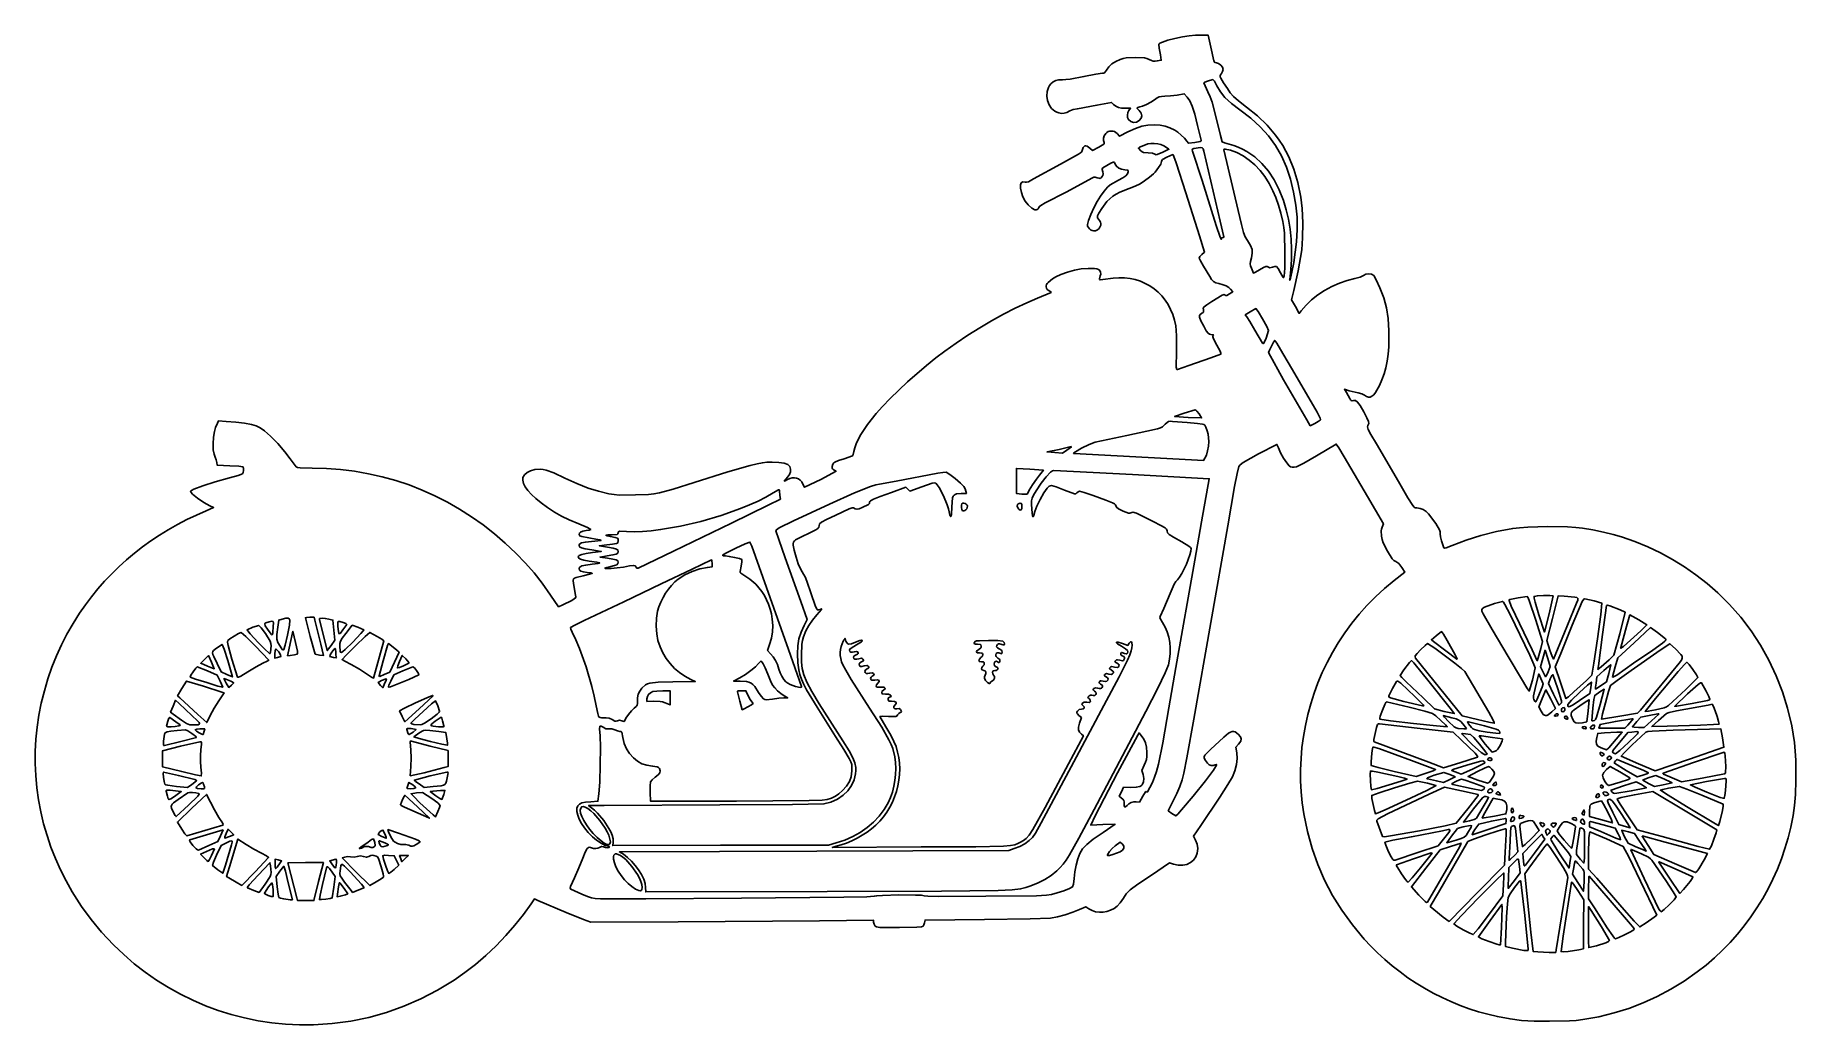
# Model space of a CAD drawing. Extents: x 37 to 816, y 124 to 562.
import ezdxf

# ---------------------------------------------------------------- set-up
doc = ezdxf.new("R2010")
doc.units = 0

msp = doc.modelspace()

# ---------------------------------------------------------------- linework, layer by layer
at = {"layer": 'Layer 1', "color": 7}
for points in [[(547.405623, 561.587298), (544.426302, 561.136404), (541.03357, 560.414311), (537.84589, 559.573156), (535.481726, 558.765074), (534.371578, 558.289926), (534.074059, 558.039537), (533.929503, 557.662643), (534.043053, 556.175463), (534.599781, 553.120626), (535.023115, 550.757014), (533.259225, 550.439513), (532.251051, 550.3199), (531.464467, 550.355729), (530.684497, 550.583381), (529.696167, 551.039236), (528.632321, 551.519345), (527.535402, 551.78448), (523.522552, 551.921181), (519.505293, 551.766841), (518.139931, 551.519345), (516.784492, 551.109792), (514.860198, 550.267534), (513.164108, 549.160693), (511.778903, 547.855415), (510.787266, 546.417844), (510.401415, 545.711737), (510.028794, 545.293364), (509.576797, 545.093273), (508.952821, 545.04201), (506.090909, 544.605447), (500.768371, 543.560342), (494.797603, 542.431453), (492.811022, 542.191123), (491.313921, 542.14923), (489.637123, 542.106787), (488.324127, 541.83614), (487.236027, 541.281066), (486.233917, 540.38534), (485.618916, 539.614793), (485.133829, 538.768487), (484.537276, 536.909375), (484.412012, 534.929546), (484.725791, 532.950544), (485.446368, 531.093912), (486.541496, 529.481193), (487.978928, 528.23393), (488.815932, 527.785326), (489.72642, 527.473666), (490.938543, 527.264755), (492.067984, 527.336964), (493.243727, 527.70683), (494.594756, 528.390888), (496.085243, 528.955333), (497.946147, 529.308111), (506.518652, 530.825057), (512.939212, 532.095057), (513.92699, 531.177835), (514.936266, 530.382982), (516.048068, 529.872556), (517.40461, 529.600255), (519.148105, 529.519778), (521.441162, 529.519778), (520.735606, 528.602555), (520.249985, 527.646196), (520.02564, 526.507936), (520.085723, 525.402748), (520.453383, 524.545608), (521.490771, 523.620668), (522.719982, 523.23151), (524.015339, 523.384748), (525.251164, 524.086997), (526.103895, 525.113912), (526.384464, 526.243352), (526.089563, 527.405866), (525.215886, 528.532), (524.413316, 529.431583), (524.402292, 529.69286), (524.616164, 529.907834), (525.533387, 530.225334), (526.750471, 530.500942), (528.470263, 531.213112), (530.335577, 532.189866), (531.989224, 533.259225), (533.22064, 534.126838), (534.14117, 534.590962), (535.114617, 534.777273), (536.504782, 534.811448), (539.10211, 534.974608), (542.043397, 535.375893), (545.183121, 535.975615), (546.4884, 534.493948), (547.645953, 532.844159), (548.710901, 530.423772), (549.802308, 526.898748), (551.039236, 521.935051), (552.626737, 515.37338), (552.594215, 515.080685), (552.207813, 514.857442), (549.910346, 514.42088), (546.982289, 514.032824), (546.312011, 514.985324), (545.236038, 516.242096), (543.816106, 517.631159), (542.303571, 518.914389), (540.949785, 519.853661), (538.845244, 520.917507), (536.734088, 521.644009), (534.490641, 522.06624), (531.989224, 522.217273), (529.072742, 522.093801), (526.410922, 521.599912), (523.610195, 520.629772), (520.276994, 519.077549), (516.466992, 517.172548), (515.443936, 518.301438), (514.869018, 518.885175), (514.337095, 519.240709), (513.732411, 519.417649), (512.939212, 519.465605), (512.146013, 519.417649), (511.541329, 519.240709), (511.009406, 518.885175), (510.434488, 518.301438), (509.788463, 517.367127), (509.44671, 516.356749), (509.422456, 515.339756), (509.728932, 514.385602), (509.820985, 514.010775), (509.539314, 513.60949), (507.36532, 512.304212), (504.648929, 510.857822), (503.484762, 511.916156), (502.250039, 512.763374), (501.721147, 512.910204), (501.253441, 512.873066), (500.848573, 512.652373), (500.508197, 512.248539), (500.027537, 510.8931), (499.664286, 510.16329), (498.417988, 509.208585), (490.431976, 504.825318), (478.543357, 498.298925), (476.24589, 497.068612), (475.492379, 496.894979), (474.768632, 496.923091), (473.730693, 496.939076), (473.079708, 496.521806), (472.779295, 495.608442), (472.793076, 494.136145), (473.142546, 492.286265), (473.869048, 490.343781), (474.886593, 488.480672), (476.109189, 486.868918), (477.721495, 485.33709), (479.085753, 484.615548), (479.659362, 484.563803), (480.152355, 484.720831), (480.558532, 485.088698), (480.871692, 485.669473), (481.159426, 486.122572), (481.718359, 486.595515), (483.729194, 487.680307), (493.020484, 492.469269), (503.02615, 497.946147), (504.313239, 498.678713), (505.147228, 499.01771), (505.829082, 499.032593), (506.659764, 498.792814), (507.481626, 498.560752), (507.99591, 498.523821), (508.371288, 498.7184), (508.776432, 499.18087), (509.160078, 499.812012), (509.305599, 500.525836), (509.212994, 501.378567), (508.882265, 502.426428), (508.878958, 502.752747), (509.173307, 503.131984), (510.8931, 504.260873), (512.761721, 505.282276), (513.77706, 505.685214), (514.070169, 505.67233), (514.276461, 505.525913), (514.597269, 504.860596), (515.219591, 503.87392), (516.215638, 503.079067), (517.469653, 502.548797), (518.865882, 502.355872), (520.109425, 502.219171), (520.304555, 501.954036), (520.34755, 501.473927), (520.09344, 500.571587), (519.320084, 499.652711), (518.010947, 498.700761), (516.149492, 497.699202), (512.480601, 495.723646), (511.252492, 494.634444), (509.746571, 492.883783), (508.134817, 490.68333), (506.589208, 488.244752), (505.168725, 485.567498), (503.797852, 482.542978), (502.764323, 479.855801), (502.355872, 478.190579), (502.462463, 477.430177), (502.758811, 476.750804), (503.209774, 476.173957), (503.780213, 475.721133), (504.434988, 475.41383), (505.13896, 475.273546), (505.856987, 475.321777), (506.55393, 475.580022), (507.206432, 476.041114), (507.705971, 476.589849), (508.048414, 477.20473), (508.229626, 477.864259), (508.245473, 478.54694), (508.091822, 479.231274), (507.764538, 479.895765), (507.259486, 480.518914), (506.805285, 481.151709), (506.827333, 481.930026), (507.418236, 483.158134), (508.670598, 485.140306), (511.009406, 488.280581), (512.225732, 489.525157), (513.543344, 490.603955), (515.014746, 491.555422), (516.692439, 492.418005), (520.876717, 494.030311), (523.451996, 495.031319), (525.709776, 496.111701), (527.653913, 497.378395), (529.832868, 498.995662), (531.608334, 500.467407), (532.342002, 501.297538), (533.753114, 503.273095), (534.789399, 504.78563), (535.164226, 505.954208), (535.244703, 506.481721), (535.569921, 506.919937), (537.457283, 507.965042), (540.06784, 509.058654), (540.28619, 508.863593), (540.610788, 508.238996), (541.659751, 505.464728), (545.923955, 492.160588), (551.885903, 473.145854), (554.17896, 465.949182), (552.944237, 464.890848), (552.09316, 463.978035), (551.744792, 463.303347), (552.296008, 462.006888), (553.614515, 459.705012), (556.401462, 455.08362), (557.252539, 453.750229), (558.077157, 452.883167), (559.060526, 452.34022), (560.387853, 451.979174), (562.305532, 451.499616), (563.743654, 450.973756), (564.817973, 450.342063), (565.644245, 449.545005), (566.596746, 448.416116), (565.185634, 447.463615), (563.924452, 446.802156), (563.548523, 446.779005), (563.245355, 446.934448), (562.775168, 447.176983), (561.970944, 446.943268), (557.283407, 444.041669), (555.093427, 442.606303), (553.971703, 441.739792), (553.597428, 441.124636), (553.649793, 440.443333), (553.658613, 439.437916), (553.42159, 439.133645), (552.979515, 438.855832), (552.098672, 438.1613), (551.916633, 437.717296), (551.912362, 437.162498), (552.453655, 435.581611), (553.755627, 433.140828), (554.921999, 431.129443), (555.678267, 430.040792), (556.275784, 429.593756), (556.965906, 429.507215), (558.015421, 429.361694), (558.03747, 429.135144), (557.742018, 428.766381), (557.740364, 428.386594), (558.046289, 427.580165), (559.541186, 424.77999), (560.974346, 422.120926), (561.332085, 421.252761), (561.375631, 420.864154), (556.952677, 419.153181), (547.158678, 415.748873), (542.14923, 413.984983), (541.961748, 413.951083), (541.820155, 414.057743), (541.659751, 414.9904), (541.725897, 421.816655), (541.787633, 428.973638), (541.646522, 431.277168), (541.373119, 433.352495), (540.835399, 435.885779), (540.089269, 438.294419), (539.145424, 440.570354), (538.014562, 442.705522), (536.70738, 444.691862), (535.234575, 446.521312), (533.606844, 448.185811), (531.834884, 449.677297), (529.929391, 450.987709), (527.901064, 452.108985), (525.760599, 453.033063), (523.518693, 453.751883), (521.186044, 454.257382), (518.773347, 454.541499), (516.291301, 454.596173), (513.750601, 454.413342), (509.164487, 453.813619), (507.929764, 453.725425), (507.705971, 453.87315), (507.647542, 454.166397), (508.035598, 455.40112), (508.280889, 456.140852), (508.198758, 456.979802), (507.832199, 457.752606), (507.224208, 458.2939), (506.52506, 458.517556), (505.487328, 458.661009), (502.721879, 458.717233), (499.579399, 458.482416), (496.711424, 457.9764), (493.517681, 457.042089), (490.634823, 456.005253), (488.347278, 454.975031), (486.939473, 454.060564), (484.999194, 452.508341), (484.507097, 452.100097), (484.191112, 451.61041), (484.045454, 451.070288), (484.064333, 450.510735), (484.241962, 449.962758), (484.572554, 449.457362), (485.05032, 449.025554), (485.669473, 448.698338), (486.233917, 448.367609), (486.269195, 448.063338), (480.307247, 445.523336), (475.495617, 443.495276), (470.468599, 441.138967), (465.288619, 438.489963), (460.018102, 435.583816), (454.719473, 432.456081), (449.455157, 429.14231), (444.28758, 425.678058), (439.279166, 422.098877), (435.384069, 419.1281), (431.269451, 415.795175), (422.879398, 408.499285), (415.104502, 401.12402), (411.75883, 397.691876), (408.940258, 394.582193), (405.101041, 389.734803), (402.118413, 385.198298), (400.980359, 383.098304), (400.0949, 381.138044), (399.474852, 379.338187), (399.133029, 377.719405), (398.841987, 376.458223), (398.498029, 375.779126), (394.829138, 374.57968), (392.245039, 373.746242), (390.666357, 373.098013), (390.175569, 372.674197), (389.815831, 372.168112), (389.49778, 371.05631), (389.5436, 370.52418), (389.728739, 370.056956), (390.055266, 369.691431), (390.525246, 369.464399), (391.023545, 369.265962), (391.230802, 369.041066), (384.426596, 365.416272), (377.331349, 361.950228), (376.590515, 363.36134), (376.057834, 364.299854), (375.398236, 365.048611), (374.630323, 365.603065), (373.772701, 365.958668), (372.843971, 366.110872), (371.862739, 366.055131), (370.847606, 365.786895), (369.817177, 365.301619), (368.741204, 364.772452), (368.300232, 364.666619), (369.711344, 366.395231), (370.610928, 367.595227), (371.087178, 368.798531), (371.140095, 369.981991), (370.769678, 371.122456), (370.42317, 371.570388), (369.889387, 371.960855), (368.278183, 372.564436), (365.972448, 372.923277), (363.008562, 373.027457), (360.689047, 372.979501), (358.687031, 372.776103), (356.420433, 372.327965), (353.307167, 371.54579), (343.31914, 368.754434), (328.436318, 364.031618), (319.195739, 361.073244), (313.16985, 359.467553), (310.717492, 359.032437), (308.294899, 358.76806), (302.507135, 358.528281), (295.3722, 358.493004), (293.140879, 358.696953), (290.830183, 359.092726), (286.258401, 360.148304), (281.5874, 361.610679), (276.651815, 363.54269), (271.286282, 366.007175), (266.425663, 368.273222), (263.040096, 369.530545), (261.691685, 369.837779), (260.46151, 369.961045), (258.021829, 369.746622), (256.169193, 369.21084), (254.604292, 368.397246), (253.442881, 367.385214), (252.800715, 366.25412), (252.688887, 365.030076), (253.010728, 363.66506), (253.760037, 362.166925), (254.930612, 360.543526), (256.516253, 358.802718), (258.510757, 356.952356), (260.907925, 355.000295), (263.701555, 352.954389), (266.745368, 350.961193), (269.795795, 349.232581), (273.256327, 347.556886), (277.530453, 345.72244), (281.278719, 344.077613), (282.751567, 343.252994), (282.090108, 343.006049), (280.740732, 342.759105), (279.234811, 342.489009), (278.271286, 342.132924), (277.784012, 341.657776), (277.706842, 341.030493), (277.950479, 340.522272), (278.888648, 340.11327), (285.044624, 338.98438), (286.812924, 338.653651), (287.272086, 338.532935), (287.337681, 338.455213), (283.069067, 337.996602), (280.419374, 337.714931), (278.751946, 337.357192), (277.884884, 336.860546), (277.694646, 336.540497), (277.636286, 336.162156), (277.83307, 335.582277), (278.628474, 335.147919), (280.330077, 334.753249), (283.245456, 334.292433), (287.408237, 333.586877), (283.562956, 333.022432), (280.780971, 332.650913), (278.822502, 332.219862), (277.664398, 331.722666), (277.378248, 331.447196), (277.283508, 331.152709), (277.487458, 330.543615), (278.227189, 330.089965), (279.694525, 329.709075), (282.081289, 329.318263), (285.450319, 328.80453), (286.729139, 328.462776), (286.613659, 328.323319), (286.010354, 328.187169), (283.386567, 327.871873), (280.538436, 327.515237), (278.778405, 327.135449), (277.884884, 326.656443), (277.693819, 326.355961), (277.636286, 326.00215), (277.825353, 325.300452), (278.434446, 324.807114), (279.526404, 324.479141), (281.164066, 324.273538), (282.852991, 324.088329), (283.457123, 323.850204), (282.209171, 323.4401), (279.400176, 322.79187), (276.383924, 322.020168), (275.550486, 321.68558), (275.16684, 321.380758), (275.056597, 320.734182), (275.158021, 319.436069), (276.048785, 314.28992), (276.156823, 313.533652), (276.013507, 313.028739), (275.473316, 312.563513), (274.390728, 311.926308), (270.51017, 309.986029), (268.534614, 309.104084), (264.971556, 314.254642), (261.254158, 319.520956), (257.69551, 324.07951), (253.938424, 328.373479), (249.625713, 332.846043), (244.986949, 337.261539), (240.177808, 341.417308), (235.206506, 345.309941), (230.08126, 348.936027), (224.810287, 352.292155), (219.401802, 355.374915), (213.864023, 358.180895), (208.205166, 360.706686), (202.433447, 362.948876), (196.557084, 364.904055), (190.584292, 366.568812), (184.523289, 367.939737), (178.38229, 369.013419), (172.169513, 369.786447), (165.893174, 370.255411), (159.561489, 370.4169), (154.261, 370.527143), (153.142032, 370.699674), (152.611763, 370.981345), (149.965928, 374.57968), (147.574754, 377.670346), (144.436133, 381.233955), (141.204907, 384.566054), (138.535921, 386.962188), (136.62651, 388.21455), (134.796474, 389.149412), (132.760283, 389.690154), (129.672373, 390.220975), (125.856859, 390.692264), (121.637854, 391.054413), (118.18063, 391.301358), (117.827852, 390.313579), (116.910629, 388.302745), (116.413984, 386.646893), (116.033094, 384.025311), (115.844027, 381.099459), (115.922851, 378.530794), (116.24917, 376.603744), (116.73424, 375.179403), (117.184032, 374.072562), (117.475074, 372.886346), (117.651463, 371.651623), (123.190078, 371.475234), (127.16765, 371.259157), (128.975637, 371.016623), (129.210455, 370.390993), (129.24022, 369.424712), (129.084777, 368.451816), (128.76397, 367.806343), (126.854559, 367.096377), (123.013689, 366.042453), (116.787157, 364.333133), (111.275001, 362.580819), (107.337116, 361.086473), (106.227244, 360.53009), (105.8334, 360.15106), (106.068493, 359.63781), (106.715345, 358.909171), (108.893749, 357.068662), (111.667466, 355.155393), (114.33535, 353.695223), (116.063962, 352.954389), (112.818404, 351.578555), (108.464292, 349.673416), (104.213997, 347.636812), (100.06964, 345.470397), (96.033337, 343.175824), (92.107209, 340.754747), (88.293374, 338.20882), (84.593951, 335.539696), (81.011058, 332.749029), (77.546814, 329.838473), (74.203338, 326.809681), (70.982749, 323.664307), (67.887165, 320.404004), (64.918705, 317.030426), (62.079488, 313.545228), (59.371633, 309.950062), (56.797258, 306.246582), (53.899242, 301.689062), (51.23439, 297.03191), (48.797741, 292.264791), (46.584335, 287.377369), (44.58921, 282.359308), (42.807405, 277.200274), (41.23396, 271.889932), (39.863914, 266.417946), (38.805296, 261.154508), (38.009556, 255.848799), (37.474989, 250.511465), (37.199889, 245.153149), (37.182551, 239.784499), (37.421271, 234.416158), (37.914342, 229.058773), (38.660059, 223.722988), (39.656717, 218.41945), (40.902611, 213.158803), (42.396035, 207.951693), (44.135284, 202.808765), (46.118652, 197.740665), (48.344435, 192.758037), (50.810927, 187.871528), (53.516423, 183.091782), (57.646681, 176.587989), (61.872851, 170.748962), (66.489282, 165.207591), (71.790323, 159.596767), (76.29186, 155.299645), (80.978812, 151.261422), (85.840637, 147.486336), (90.866793, 143.978624), (96.046739, 140.742523), (101.369931, 137.782271), (106.825829, 135.102106), (112.40389, 132.706264), (118.093572, 130.598984), (123.884334, 128.784503), (129.765632, 127.267058), (135.726926, 126.050887), (141.757673, 125.140227), (147.847331, 124.539316), (153.985358, 124.252391), (160.161212, 124.283689), (168.507099, 124.820022), (176.670671, 125.902058), (184.661437, 127.533106), (192.488906, 129.716471), (200.162585, 132.455461), (207.691984, 135.753384), (215.086611, 139.613547), (222.355973, 144.039257), (227.058463, 147.311411), (231.758058, 150.974652), (236.392335, 154.966969), (240.898867, 159.22635), (245.21523, 163.690783), (249.278998, 168.298257), (253.027747, 172.986759), (256.39905, 177.694279), (257.880718, 179.881502), (259.397663, 179.246502), (271.859546, 173.871047), (279.611843, 170.744552), (282.751567, 169.615662), (321.380758, 169.827329), (383.928297, 170.285941), (407.811368, 170.497607), (407.811368, 169.580385), (408.018625, 168.69844), (408.516924, 167.922328), (409.131529, 167.51057), (410.523349, 167.300557), (419.276653, 167.287328), (427.011311, 167.459307), (428.950487, 167.609789), (429.718882, 167.816495), (430.06284, 168.438266), (430.353882, 169.403996), (430.600827, 170.568163), (456.84751, 170.77983), (477.114606, 171.057642), (486.057528, 171.41483), (489.125043, 172.004631), (492.526595, 172.905317), (495.895074, 174.004441), (498.86337, 175.189555), (501.57976, 176.459556), (502.920317, 175.542333), (504.399091, 174.766221), (505.979564, 174.261308), (507.624529, 174.024285), (509.296779, 174.051846), (510.959108, 174.340683), (512.574307, 174.887489), (514.105171, 175.688956), (515.514491, 176.741778), (516.859458, 178.254314), (518.230882, 180.269558), (519.451825, 182.115579), (521.278002, 183.898762), (524.685066, 186.416163), (530.648668, 190.464842), (538.656728, 195.862346), (540.455896, 195.262623), (542.513997, 194.797121), (544.472053, 194.779758), (546.27632, 195.175807), (547.873053, 195.95054), (549.208511, 197.069232), (550.228949, 198.497156), (550.880624, 200.199586), (551.109792, 202.141794), (550.911354, 204.139399), (550.157291, 205.951796), (549.20479, 207.715686), (552.520904, 212.407634), (560.92143, 224.918024), (564.47181, 230.500184), (566.490912, 233.96237), (567.592241, 236.618126), (568.29008, 239.359873), (568.564586, 242.048703), (568.395914, 244.54571), (567.97258, 247.015156), (569.207303, 248.39099), (570.112399, 249.604767), (570.389109, 250.63995), (570.030819, 251.635445), (569.030914, 252.730159), (567.606022, 253.776918), (566.965302, 253.980936), (566.310114, 253.960472), (565.59374, 253.706844), (564.769466, 253.21137), (562.610354, 251.460158), (556.718962, 246.027377), (554.262745, 243.438869), (553.955718, 242.768039), (554.002571, 242.146819), (554.50528, 241.084075), (555.378405, 239.994873), (556.221214, 239.272781), (557.06733, 238.901262), (557.93329, 238.873701), (558.83563, 239.183484), (559.360387, 239.384678), (559.435352, 239.099699), (558.130074, 236.819871), (554.590167, 232.068944), (549.125415, 225.29726), (543.991393, 219.233337), (542.253272, 217.319447), (541.443674, 216.605692), (539.644507, 217.734582), (538.057006, 218.934027), (540.06784, 222.990974), (541.821257, 226.504973), (543.167877, 229.61879), (544.190382, 232.540785), (544.971454, 235.479315), (546.312562, 242.258165), (549.403228, 259.388844), (564.4448, 344.840495), (567.443413, 362.303006), (568.523796, 368.022419), (569.313136, 371.122456), (569.890259, 371.91345), (571.17845, 372.873117), (577.991475, 376.661071), (586.140647, 380.894407), (586.775647, 379.306906), (587.732558, 377.215042), (589.086343, 374.822215), (590.466587, 372.713816), (591.502873, 371.475234), (592.179076, 371.012144), (592.877604, 370.760307), (593.70677, 370.758998), (594.774889, 371.047491), (598.061236, 372.650977), (603.603158, 375.884959), (612.38733, 381.00024), (613.494171, 379.368642), (615.844555, 375.461625), (626.110394, 357.822725), (633.201232, 345.757718), (632.60151, 344.27605), (632.335824, 343.444266), (632.222273, 342.622403), (632.425121, 340.254381), (632.704036, 338.787596), (633.148315, 337.410108), (635.035678, 333.69271), (637.112658, 330.345729), (637.848531, 329.599934), (638.634013, 329.141874), (640.014257, 328.167325), (641.42096, 326.531317), (642.726238, 324.414649), (638.006454, 320.77952), (633.662048, 317.148524), (629.651679, 313.479495), (625.934005, 309.730265), (622.467686, 305.858664), (619.21138, 301.822525), (616.123745, 297.579681), (613.163442, 293.087962), (610.637419, 288.848442), (608.312675, 284.497405), (606.191227, 280.044874), (604.27509, 275.500877), (602.566278, 270.875437), (601.066808, 266.17858), (599.778695, 261.420332), (598.703954, 256.610717), (597.8446, 251.759761), (597.202649, 246.877489), (596.780116, 241.973927), (596.579017, 237.059099), (596.601367, 232.143031), (596.849182, 227.235748), (597.324476, 222.347275), (598.029266, 217.487637), (599.597819, 209.728175), (601.641382, 202.276291), (604.175251, 195.098912), (607.214723, 188.162966), (610.775093, 181.435379), (614.871659, 174.883079), (619.519716, 168.472992), (624.73456, 162.172047), (627.627047, 159.030927), (630.663298, 156.000499), (633.834941, 153.085619), (637.133604, 150.291145), (640.550917, 147.621935), (644.078508, 145.082846), (647.708004, 142.678737), (651.431035, 140.414463), (655.239229, 138.294884), (659.124214, 136.324857), (663.077619, 134.509239), (667.091071, 132.852888), (671.1562, 131.360661), (675.264634, 130.037416), (679.408002, 128.888011), (683.577931, 127.917303), (689.211354, 126.857315), (694.302382, 126.210739), (699.790285, 125.888278), (706.614334, 125.800635), (715.438194, 125.950565), (718.396568, 126.187588), (721.325177, 126.576746), (728.375224, 127.844956), (735.173918, 129.486062), (741.744408, 131.509162), (748.109846, 133.923348), (754.293383, 136.737717), (760.31817, 139.961364), (766.207358, 143.603384), (771.984097, 147.672871), (775.83309, 150.692576), (779.532375, 153.873564), (783.077768, 157.209271), (786.465083, 160.693135), (789.690134, 164.318592), (792.748735, 168.07908), (795.6367, 171.968035), (798.349843, 175.978896), (800.883979, 180.105098), (803.234923, 184.340079), (805.398487, 188.677276), (807.370487, 193.110126), (809.146736, 197.632066), (810.723049, 202.236534), (812.09524, 206.916966), (813.259123, 211.6668), (814.301472, 216.745701), (814.956868, 221.235903), (815.327836, 226.083293), (815.516903, 232.233757), (815.489893, 241.208099), (815.281878, 245.210958), (814.930409, 249.02158), (814.425151, 252.737945), (813.755769, 256.45803), (811.883289, 264.301278), (809.64687, 271.487958), (806.877149, 278.561777), (803.60968, 285.46279), (799.880018, 292.131052), (795.723714, 298.506619), (791.176323, 304.529545), (786.273398, 310.139887), (781.050492, 315.277699), (776.308039, 319.380396), (771.394848, 323.19536), (766.312158, 326.722589), (761.061209, 329.962083), (755.643241, 332.913843), (750.059496, 335.577868), (744.311213, 337.954158), (738.399632, 340.042714), (734.832715, 341.064668), (730.475356, 342.106466), (725.793882, 343.068888), (721.254621, 343.852717), (718.335176, 344.172215), (714.620741, 344.391254), (705.860271, 344.536224), (697.079957, 344.304162), (693.340717, 344.051912), (690.386546, 343.711605), (683.176646, 342.364434), (676.284245, 340.660076), (669.749033, 338.611758), (663.610696, 336.232712), (660.920764, 335.192017), (660.276944, 335.081774), (659.977082, 335.209656), (659.430828, 336.461466), (658.88788, 338.212678), (658.483839, 339.996963), (658.354304, 341.347993), (658.29808, 342.197967), (658.010345, 343.094244), (656.343469, 345.898829), (653.203745, 350.237998), (652.106274, 351.254991), (650.800445, 352.050395), (649.408625, 352.574601), (648.053186, 352.778), (647.182265, 352.835878), (646.750939, 353.159372), (646.165824, 353.90248), (644.06459, 357.317261), (639.939292, 364.419674), (630.167341, 381.106073), (627.697344, 385.272161), (626.467582, 387.553091), (626.144019, 388.656625), (626.392617, 389.290523), (626.734922, 390.068839), (626.617513, 391.045594), (625.911406, 392.644119), (624.487616, 395.287749), (622.924368, 398.034456), (621.824142, 399.587231), (620.935582, 400.233807), (620.007335, 400.261919), (619.400998, 400.177032), (618.993098, 400.270738), (618.677803, 400.589341), (618.349278, 401.179142), (616.867611, 403.789699), (615.950388, 405.271366), (618.067056, 404.601088), (622.01817, 403.719143), (623.658587, 403.322268), (624.875671, 402.660809), (625.729229, 402.083066), (626.551367, 401.809181), (627.353661, 401.845355), (628.147687, 402.197788), (628.945021, 402.872683), (629.757237, 403.87624), (631.47262, 406.894145), (632.574569, 409.432975), (633.501645, 412.063997), (634.257568, 414.809946), (634.84606, 417.693562), (635.27084, 420.737581), (635.53563, 423.964742), (635.644151, 427.397782), (635.600123, 431.059438), (635.250652, 436.59695), (634.550608, 441.281181), (633.387543, 445.634682), (631.649009, 450.180006), (630.03064, 453.729834), (628.967896, 455.612787), (628.002718, 456.1629), (626.723346, 456.335982), (625.410902, 456.138647), (624.346504, 455.577509), (622.97067, 454.849905), (620.536502, 454.201675), (617.117518, 453.362174), (613.722926, 452.188636), (610.406881, 450.714134), (607.223542, 448.971741), (604.227065, 446.994531), (601.471607, 444.815575), (599.011325, 442.467948), (596.900376, 439.984722), (596.018431, 438.820554), (594.289819, 441.854445), (592.596484, 444.853058), (593.654818, 449.015838), (595.577458, 457.610392), (597.076765, 466.866405), (597.483562, 472.211543), (597.553015, 478.803531), (597.304968, 485.256612), (596.759265, 490.185031), (595.342021, 496.680143), (593.550639, 502.610534), (591.345018, 508.043177), (590.074337, 510.593772), (588.685058, 513.045045), (587.17217, 515.405368), (585.530658, 517.683111), (581.841716, 522.024348), (577.578132, 526.135727), (572.699805, 530.084223), (569.213918, 532.746594), (566.931885, 534.714434), (565.417144, 536.404461), (564.233133, 538.233395), (562.504521, 540.843952), (561.305076, 542.854786), (561.076321, 543.472148), (561.036083, 543.930759), (561.200896, 544.362912), (561.587298, 544.900899), (562.116465, 545.826941), (562.328132, 546.700067), (562.028822, 547.633826), (561.283027, 548.587429), (560.318951, 549.329365), (559.364797, 549.628124), (558.632782, 549.808923), (558.271185, 550.439513), (556.965906, 556.507295), (555.801739, 561.798965), (552.979515, 561.834243), (550.17934, 561.790146), (547.405623, 561.587298), (547.405623, 561.587298)], [(559.611741, 539.397562), (561.12538, 536.731883), (563.174799, 534.238184), (565.991511, 531.678338), (569.807026, 528.814222), (574.534182, 525.189428), (578.705299, 521.379426), (582.346423, 517.344527), (585.483598, 513.045045), (588.142869, 508.441292), (590.350281, 503.493581), (592.131879, 498.162224), (593.513707, 492.407532), (594.481091, 486.736075), (595.008604, 481.325893), (595.106169, 475.962014), (594.783708, 470.429463), (593.553395, 461.367478), (592.784449, 457.059728), (592.137873, 454.342786), (591.802734, 453.47407), (591.75092, 453.504387), (591.785095, 453.848897), (592.328042, 458.244773), (592.609714, 462.703074), (592.633416, 467.187006), (592.402456, 471.659776), (591.920143, 476.084591), (591.189782, 480.424656), (590.214682, 484.643178), (588.998149, 488.703363), (587.146891, 493.498044), (584.936792, 497.844172), (582.382734, 501.726453), (579.499601, 505.129589), (576.302275, 508.038285), (572.805639, 510.437244), (570.94973, 511.440793), (569.024575, 512.311171), (567.032034, 513.046467), (564.973967, 513.644768), (562.941084, 514.231261), (561.940076, 514.632546), (561.137506, 517.503277), (559.541186, 524.051719), (557.446566, 532.262627), (556.60927, 534.618523), (555.590072, 536.822283), (553.826182, 540.702841), (554.304086, 541.043492), (555.426912, 541.523049), (557.742018, 542.184508), (558.063928, 542.0219), (558.491671, 541.492181), (559.611741, 539.397562), (559.611741, 539.397562)], [(534.77617, 513.468379), (536.143185, 512.886295), (537.35145, 512.198378), (538.409784, 511.422267), (535.658115, 510.08171), (533.254815, 509.023376), (532.67659, 509.000225), (532.200891, 509.235043), (531.058772, 509.631918), (529.202278, 509.76421), (527.138527, 509.92296), (526.52337, 510.210695), (525.921442, 510.716711), (524.933664, 511.916156), (525.39889, 512.262319), (526.512346, 512.80692), (528.990611, 513.750601), (530.321246, 513.924786), (531.909849, 513.92699), (533.485223, 513.770445), (534.77617, 513.468379), (534.77617, 513.468379)], [(553.826182, 510.575599), (561.058131, 479.601691), (562.68091, 472.651964), (562.52216, 472.444707), (562.151743, 472.369742), (561.781326, 472.250679), (561.622576, 471.946408), (561.586265, 471.645031), (561.477606, 471.63883), (561.044902, 472.502034), (559.329519, 477.661412), (553.111807, 497.518404), (548.852012, 510.575599), (548.653575, 511.097601), (548.799096, 511.444315), (549.36795, 511.691811), (550.439513, 511.916156), (552.159306, 512.153179), (553.085348, 512.092545), (553.53514, 511.608577), (553.826182, 510.575599), (553.826182, 510.575599)], [(565.538412, 510.963655), (568.408316, 509.901325), (571.180655, 508.451214), (573.830624, 506.638955), (576.333419, 504.490179), (578.664234, 502.030517), (580.798265, 499.285601), (582.710708, 496.281062), (584.376757, 493.042533), (585.615339, 490.041715), (586.771238, 486.710168), (587.814689, 483.140495), (588.715926, 479.425302), (589.236825, 476.759623), (589.522906, 474.292382), (589.668427, 465.66696), (589.580232, 458.761331), (589.386205, 455.295287), (589.196035, 454.742969), (589.089168, 454.654085), (588.949642, 454.713203), (587.69287, 456.776954), (586.612488, 458.61581), (585.92898, 459.528623), (585.245473, 459.555081), (584.16509, 459.316956), (582.987694, 459.030324), (582.63216, 459.07387), (582.365922, 459.2464), (581.853843, 459.585398), (581.179706, 459.550671), (580.128538, 459.072767), (578.485364, 458.082233), (576.646509, 457.032718), (575.733696, 456.671121), (574.851751, 458.752511), (574.494563, 459.890771), (574.375501, 460.767756), (574.494563, 461.783646), (574.851751, 463.338625), (575.246421, 465.409542), (575.151612, 467.100121), (574.47472, 468.85023), (573.123139, 471.099741), (572.165677, 472.675667), (571.390117, 474.658389), (570.449192, 478.169082), (568.995636, 484.328916), (564.585911, 503.02615), (562.68091, 511.2106), (562.819816, 511.454788), (563.289452, 511.497232), (565.538412, 510.963655), (565.538412, 510.963655)], [(579.755365, 436.386386), (581.651547, 433.012946), (582.436478, 431.306383), (581.342866, 427.919714), (580.355088, 425.657525), (580.062944, 425.454127), (579.790643, 425.697213), (576.439252, 431.447494), (574.159424, 435.292774), (572.805639, 437.338887), (572.13536, 438.114998), (574.357862, 439.52611), (576.827308, 440.9725), (577.788628, 439.631944), (579.755365, 436.386386), (579.755365, 436.386386)], [(587.69287, 422.874989), (594.042874, 412.044704), (603.916248, 395.11577), (605.249639, 392.463871), (605.381586, 391.924025), (605.296492, 391.654136), (604.396908, 391.019135), (602.862324, 390.172468), (600.85149, 389.149412), (599.334544, 391.689413), (589.099572, 409.420918), (582.436478, 421.463877), (582.821778, 422.575127), (583.69325, 424.400753), (584.624253, 426.107317), (585.188146, 426.86138), (586.030404, 425.688393), (587.69287, 422.874989), (587.69287, 422.874989)], [(546.453122, 390.525246), (550.98191, 390.150971), (553.288196, 389.832919), (553.876618, 389.625731), (554.231877, 389.349503), (554.672849, 388.479134), (555.263753, 386.928013), (555.669447, 385.409965), (555.903163, 383.865459), (555.978128, 382.234963), (555.838119, 380.178378), (555.4666, 378.032495), (554.93633, 376.118123), (554.320071, 374.756069), (553.720349, 373.838847), (548.393401, 374.085791), (496.28809, 376.872737), (496.205511, 376.939839), (496.313722, 377.093706), (497.015695, 377.615225), (499.754134, 379.187843), (503.114345, 380.846451), (505.707263, 381.846907), (519.818383, 384.880798), (528.571136, 386.70918), (533.272454, 387.839723), (534.590617, 388.284899), (535.480073, 388.725527), (536.751727, 389.81969), (537.590126, 390.638245), (538.220165, 391.050003), (538.909736, 391.164105), (539.926729, 391.089691), (546.453122, 390.525246), (546.453122, 390.525246)], [(551.709514, 394.370526), (552.838404, 392.606636), (546.911733, 392.853581), (540.87923, 393.171081), (545.147843, 394.692436), (550.051458, 396.134416), (550.355177, 396.022519), (550.761423, 395.662576), (551.709514, 394.370526), (551.709514, 394.370526)], [(495.300312, 379.800795), (493.324755, 378.354405), (491.313921, 377.049126), (487.927252, 377.296071), (484.540583, 377.578293), (489.832253, 378.707183), (495.229756, 379.906628), (495.300312, 379.800795), (495.300312, 379.800795)], [(522.287829, 367.559398), (556.225073, 365.689675), (552.838404, 346.604385), (549.839791, 329.671041), (541.51423, 282.2224), (538.374506, 264.407111), (535.643784, 248.923464), (533.726656, 239.518623), (532.889221, 236.328876), (532.034424, 233.738576), (531.088675, 231.440972), (529.978389, 229.129311), (528.946514, 227.325733), (528.668701, 227.110208), (528.496722, 227.294865), (528.316474, 227.477869), (528.007242, 227.250768), (526.803387, 225.354586), (525.32172, 222.744029), (523.945886, 222.88514), (522.815342, 222.854272), (521.727794, 222.558821), (520.726235, 222.012015), (519.853661, 221.227084), (519.238504, 220.64941), (518.848243, 220.574444), (518.643191, 221.028646), (518.58366, 222.038473), (518.541768, 222.880179), (518.380813, 223.480453), (518.047878, 223.968279), (517.490048, 224.472641), (516.431714, 225.319309), (517.384215, 227.294865), (518.336715, 229.270422), (521.582273, 229.199867), (523.960217, 229.264359), (525.524567, 229.636429), (526.069857, 229.971913), (526.493604, 230.425219), (527.08561, 231.739868), (527.319325, 233.203897), (526.944499, 234.879592), (526.344776, 236.643482), (527.473666, 239.042373), (528.081656, 240.444665), (528.421756, 241.608833), (528.570033, 242.892063), (528.602555, 244.651543), (528.480185, 246.996414), (528.073388, 248.911337), (527.322633, 250.574906), (526.168387, 252.165714), (525.180609, 253.329882), (524.580886, 252.342103), (515.6997, 235.699801), (505.707263, 216.676248), (503.83754, 212.584023), (509.235043, 212.760412), (514.597269, 212.936801), (509.270321, 209.26791), (504.958161, 206.311189), (502.051601, 204.002698), (500.19676, 202.024936), (499.039759, 200.060404), (498.091668, 197.585446), (497.328785, 194.839289), (496.77757, 191.934383), (496.464479, 188.983175), (496.199896, 186.460812), (495.829479, 185.20845), (494.43325, 184.515572), (491.882775, 183.528345), (488.968498, 182.534503), (486.480862, 181.821781), (484.245683, 181.502627), (479.870684, 181.305843), (457.411955, 181.080947), (436.47899, 181.03244), (431.85815, 181.135518), (430.177493, 181.327892), (428.955173, 181.514065), (426.38513, 181.626651), (419.020889, 181.654212), (411.722794, 181.456876), (409.235434, 181.288342), (408.128868, 181.080947), (404.790706, 180.874793), (394.599832, 180.675253), (349.426609, 180.269558), (307.115298, 179.996155), (287.161292, 179.987336), (284.768465, 180.103091), (283.073477, 180.357752), (281.332187, 180.929914), (278.800453, 181.99817), (273.932117, 184.255949), (273.704465, 184.626918), (273.830693, 185.37161), (275.554896, 189.265397), (277.539272, 193.70599), (279.259065, 197.908458), (280.351574, 200.619888), (281.25226, 202.163843), (281.682346, 202.558995), (282.126488, 202.735453), (282.605357, 202.717608), (283.139623, 202.52985), (284.062909, 202.225028), (284.969659, 202.155023), (285.843335, 202.316529), (286.667403, 202.706239), (287.549348, 203.111933), (288.431293, 202.882628), (289.30056, 202.604264), (290.146676, 202.507801), (290.78774, 202.589932), (291.04185, 202.84735), (290.8831, 203.103114), (290.512683, 203.200128), (289.207956, 203.588184), (287.324452, 204.584782), (285.288813, 205.938567), (283.527679, 207.398186), (281.681933, 209.304565), (280.079274, 211.278744), (278.747812, 213.259538), (277.715661, 215.185761), (277.010932, 216.996228), (276.661737, 218.629756), (276.696188, 220.025158), (277.142397, 221.12125), (277.835275, 221.838382), (278.875419, 222.333925), (280.451344, 222.664103), (282.751567, 222.88514), (285.926569, 223.132085), (286.38518, 226.307087), (286.77489, 231.544187), (287.015771, 239.179074), (287.064829, 246.860264), (286.87907, 252.23627), (286.71591, 255.001168), (286.843792, 256.257939), (287.364139, 256.293217), (288.254904, 255.799328), (289.410252, 255.190786), (290.72435, 255.164327), (292.078135, 255.12905), (293.405463, 254.670438), (294.600498, 254.203007), (295.663242, 254.00016), (296.205087, 253.942834), (296.531958, 253.620924), (297.003798, 251.283769), (297.582023, 248.6225), (298.533973, 246.265502), (299.876183, 244.159859), (301.62519, 242.252653), (303.469006, 240.777048), (305.421963, 239.708241), (307.593202, 239.003236), (310.091862, 238.619039), (312.20412, 238.257442), (312.736043, 237.964195), (313.125753, 237.525427), (313.509399, 236.598834), (313.363878, 235.72185), (312.649503, 234.811793), (311.326585, 233.785981), (309.911063, 232.608584), (309.209917, 231.669313), (309.090854, 229.989207), (309.104084, 227.012643), (309.209917, 223.132085), (347.239385, 223.202641), (379.364232, 223.361391), (385.066558, 223.539985), (387.279688, 223.837641), (389.281704, 224.525007), (390.966218, 225.341357), (392.518442, 226.402447), (394.123582, 227.824032), (395.91393, 229.780297), (397.148653, 231.779556), (397.893896, 233.970638), (398.215806, 236.502371), (398.270928, 238.16594), (398.15407, 239.333415), (397.7594, 240.461202), (396.981083, 242.005708), (394.679207, 245.965641), (391.054413, 251.777659), (382.807676, 264.723509), (378.182426, 272.423991), (376.834083, 275.01622), (375.918583, 277.147909), (375.278415, 279.102657), (374.756069, 281.164066), (374.279819, 284.242054), (374.121069, 288.219626), (374.296907, 291.795362), (374.813396, 294.917998), (375.733375, 297.848812), (377.119682, 300.849078), (378.460238, 303.459636), (375.673292, 311.432418), (368.758843, 330.729375), (365.861654, 338.905005), (364.631341, 342.688549), (364.940573, 343.187951), (366.126238, 343.95855), (372.357179, 347.027719), (388.346291, 354.481256), (399.410842, 359.427865), (406.473568, 362.257806), (408.792601, 363.000983), (410.457203, 363.36134), (417.847902, 364.653389), (436.245275, 368.194399), (438.494235, 368.529538), (439.949444, 368.547177), (441.464184, 367.631056), (443.838821, 365.821967), (446.200229, 363.814439), (447.675282, 362.303006), (448.239727, 361.288769), (448.592505, 360.221616), (448.839449, 359.128004), (446.511115, 359.128004), (444.535558, 358.978073), (443.90166, 358.770816), (443.406668, 358.457726), (442.930418, 357.975412), (442.665834, 357.218593), (442.454168, 353.307167), (442.25573, 349.924908), (442.111863, 349.184625), (441.925001, 349.003275), (441.554584, 349.655915), (441.29, 351.049388), (440.994686, 352.458777), (440.422387, 354.228248), (438.741179, 358.22401), (436.835076, 361.789824), (435.981656, 363.02186), (435.292774, 363.67884), (434.66053, 363.898775), (433.727322, 363.797903), (429.119159, 362.197173), (423.862767, 360.256894), (422.980822, 361.068283), (422.098877, 361.91495), (415.748873, 359.692449), (410.735567, 357.907613), (407.789319, 356.737933), (406.3975, 355.9519), (406.124304, 355.630403), (406.047478, 355.318002), (405.947157, 354.750801), (405.509492, 354.272897), (402.80192, 352.989667), (401.37813, 352.446168), (400.433898, 352.240014), (399.721176, 352.364588), (398.991918, 352.813278), (398.393298, 352.828712), (397.060458, 352.381125), (391.160246, 349.673554), (386.981481, 347.630197), (384.797013, 346.450045), (383.942078, 345.69984), (383.751908, 344.946328), (383.611348, 344.263372), (383.183054, 343.716015), (382.218978, 343.095898), (380.471073, 342.19466), (375.07357, 339.619381), (373.335036, 338.700504), (372.800219, 338.239619), (372.463012, 337.718789), (372.3044, 337.09378), (372.305365, 336.320355), (372.709957, 334.151322), (373.537332, 331.068924), (374.539993, 328.145276), (375.641873, 325.578816), (376.766904, 323.567982), (377.501674, 322.264357), (378.305898, 320.441487), (380.294684, 314.748532), (382.049755, 309.690577), (382.64617, 308.274504), (383.011075, 307.728249), (383.597568, 307.688562), (384.21052, 307.939916), (384.767248, 308.209461), (384.722048, 307.926687), (382.693574, 305.505748), (380.757154, 303.181272), (379.161385, 300.82703), (377.876501, 298.386798), (376.872737, 295.804353), (376.351839, 294.124799), (376.065758, 292.580844), (375.920237, 287.690459), (375.971982, 284.56045), (376.261439, 281.799618), (376.98994, 278.99331), (378.358815, 275.726875), (380.569396, 271.585661), (383.823015, 266.155016), (394.264693, 249.766824), (397.017464, 245.362611), (398.692057, 242.340847), (399.572899, 240.112834), (399.944419, 238.089872), (399.992142, 236.68174), (399.887988, 235.293142), (399.248233, 232.603072), (398.073524, 230.076713), (396.412229, 227.771116), (394.312717, 225.743331), (391.823359, 224.05041), (388.992522, 222.749404), (385.868576, 221.897362), (372.01322, 221.619549), (339.79577, 221.474028), (288.64296, 221.262362), (281.799066, 221.156528), (283.174901, 220.16875), (284.451516, 219.123645), (285.807506, 217.787498), (288.519487, 214.55958), (290.834593, 211.119994), (291.694489, 209.519264), (292.276573, 208.103742), (292.673448, 206.410408), (292.699907, 204.92874), (292.523518, 203.517628), (340.183825, 203.623462), (387.879411, 203.729295), (391.301358, 204.681796), (395.0417, 205.913142), (398.595594, 207.474805), (401.932033, 209.343219), (405.020012, 211.494821), (407.828525, 213.906045), (410.326565, 216.553327), (412.483127, 219.413102), (414.267205, 222.461807), (415.291571, 224.745562), (416.138582, 227.178559), (416.802866, 229.721523), (417.279048, 232.335181), (417.561752, 234.980258), (417.645606, 237.61748), (417.525234, 240.207574), (417.195263, 242.711264), (416.301742, 246.420945), (415.605901, 248.261316), (414.624393, 250.322449), (411.445533, 255.798225), (406.047478, 264.230722), (397.907126, 276.983647), (395.480674, 281.028467), (394.158859, 283.492401), (393.654428, 284.804776), (393.305026, 286.159733), (393.110241, 287.533707), (393.069657, 288.903133), (393.182863, 290.244448), (393.449445, 291.534086), (393.868989, 292.748482), (394.441082, 293.864074), (395.217193, 295.098797), (395.605249, 293.864074), (396.083704, 292.935276), (396.416363, 292.68399), (396.839972, 292.572025), (398.046032, 292.757784), (399.873863, 293.476018), (401.770045, 294.208033), (402.384099, 294.319378), (402.766643, 294.25213), (402.871374, 294.033297), (402.519698, 293.665636), (400.261919, 292.311851), (397.911535, 290.865461), (397.389534, 290.367162), (397.228028, 289.948238), (397.36969, 289.381037), (397.779244, 289.061883), (398.433537, 289.000699), (399.309418, 289.207404), (400.173724, 289.388203), (400.72053, 289.172127), (401.04244, 288.749344), (401.04685, 288.409244), (400.72053, 288.115446), (400.050252, 287.83157), (399.269731, 287.368549), (398.991918, 286.773236), (399.137439, 286.197216), (399.574002, 285.895701), (400.301606, 285.865384), (401.320253, 286.102958), (402.497649, 286.367542), (402.823418, 286.231942), (403.119421, 285.891291), (403.358097, 285.521426), (403.361955, 285.260701), (402.519698, 284.762402), (401.739177, 284.281742), (401.461364, 283.66879), (401.564993, 283.061901), (401.919975, 282.755977), (402.592458, 282.72125), (403.648588, 282.927956), (404.962686, 283.166081), (405.305542, 283.037097), (405.588867, 282.716289), (405.787855, 282.36737), (405.778485, 282.120976), (404.989144, 281.657955), (404.208623, 281.146427), (403.93081, 280.529066), (404.069165, 279.966274), (404.482026, 279.65153), (405.166084, 279.581526), (406.118034, 279.752954), (407.149909, 279.911704), (407.811368, 279.541287), (408.10682, 279.065037), (407.952479, 278.800453), (407.250782, 278.456495), (406.757444, 278.033161), (406.508845, 277.57014), (406.541367, 277.107119), (406.712795, 276.792926), (407.013208, 276.630869), (408.305257, 276.683785), (409.56699, 276.737253), (410.249946, 276.502987), (410.35888, 276.291389), (410.304516, 276.02398), (409.681091, 275.343229), (409.037272, 274.611215), (408.975535, 273.932117), (409.167358, 273.638319), (409.478244, 273.486735), (410.774703, 273.544061), (412.049114, 273.614617), (412.436618, 273.494452), (412.714982, 273.261839), (412.916176, 272.968592), (412.922239, 272.741491), (412.256371, 272.27406), (411.555225, 271.788991), (411.409704, 271.145171), (411.524356, 270.763178), (411.771301, 270.549858), (413.032482, 270.51017), (414.414931, 270.418117), (415.334359, 270.011871), (415.546026, 269.753971), (415.55264, 269.493178), (415.324437, 269.254708), (414.83165, 269.063781), (414.293664, 268.724232), (414.231928, 268.040724), (414.340517, 267.617942), (414.571476, 267.383675), (415.784151, 267.335168), (417.008952, 267.255242), (417.72443, 266.907425), (417.868435, 266.656829), (417.857824, 266.367785), (417.336374, 265.71239), (416.743266, 265.001321), (416.719012, 264.389472), (417.197468, 264.015748), (418.112486, 264.019055), (419.060576, 264.049923), (419.664709, 263.630999), (420.014731, 263.099076), (420.110091, 262.735825), (419.947482, 262.485022), (419.523598, 262.290443), (418.928285, 261.911207), (418.465264, 261.267387), (418.188002, 260.815941), (417.649464, 260.592699), (414.373039, 260.632386), (411.736023, 260.672074), (410.633592, 260.526553), (413.279427, 255.940439), (415.418144, 252.271548), (416.842485, 249.555157), (417.745109, 247.245478), (418.444386, 244.864174), (418.943676, 242.426441), (419.246336, 239.947469), (419.355727, 237.442452), (419.275206, 234.926584), (419.008133, 232.415056), (418.557868, 229.923061), (417.927768, 227.465794), (417.121193, 225.058446), (416.141502, 222.71621), (414.992054, 220.454279), (413.676208, 218.287847), (412.197322, 216.232106), (410.558756, 214.302248), (408.763869, 212.513467), (406.926874, 210.952838), (404.909218, 209.460835), (400.495634, 206.772005), (398.181562, 205.619827), (395.85054, 204.625572), (393.543496, 203.811564), (391.301358, 203.200128), (389.537468, 202.706239), (428.801659, 202.882628), (452.984591, 203.001139), (465.208349, 203.248635), (468.323819, 203.494133), (470.235435, 203.859933), (471.538509, 204.375389), (472.828353, 205.069851), (474.169117, 205.79153), (475.332526, 206.643021), (476.594327, 208.074941), (478.230267, 210.53791), (483.72754, 220.35947), (494.030311, 239.712651), (500.591982, 252.059881), (499.745315, 252.765437), (498.798878, 253.71904), (498.365071, 254.679258), (498.4009, 255.89083), (498.86337, 257.598496), (499.674759, 260.067942), (498.54587, 261.090998), (497.902601, 261.701193), (497.633057, 262.109644), (497.687627, 262.485022), (498.016703, 262.995999), (498.744307, 263.62218), (499.710037, 263.772111), (500.474573, 263.902749), (500.878614, 264.314507), (500.865936, 264.8784), (500.380315, 265.465445), (499.948162, 265.937286), (500.203926, 266.488501), (500.869795, 266.876557), (502.038372, 266.841279), (503.180491, 266.783953), (503.472084, 266.935537), (503.661151, 267.229335), (503.634692, 267.859926), (503.131984, 268.464058), (502.714162, 268.825655), (502.567539, 269.081419), (502.685499, 269.337184), (503.061428, 269.698781), (503.714067, 270.073608), (504.366707, 269.945726), (504.97139, 269.789732), (505.579381, 269.914858), (506.048465, 270.258265), (506.23643, 270.757115), (506.007124, 271.268643), (505.460318, 271.780171), (504.878235, 272.344616), (504.954302, 272.583844), (505.248652, 272.909061), (505.91011, 273.292707), (506.836153, 273.120728), (507.521727, 272.967972), (508.107256, 272.990089), (508.568761, 273.153594), (508.882265, 273.424999), (509.02379, 273.770818), (508.969357, 274.157564), (508.694989, 274.551752), (508.176709, 274.919895), (507.510841, 275.396146), (507.516904, 275.644193), (507.718098, 275.978229), (507.996461, 276.284154), (508.304591, 276.414792), (509.340876, 276.189896), (510.355113, 275.982639), (510.998933, 276.225174), (511.41014, 276.715205), (511.484003, 277.208543), (511.227136, 277.668808), (510.646155, 278.05962), (510.069583, 278.377671), (509.817127, 278.672571), (509.88217, 278.987315), (510.258099, 279.364898), (510.853412, 279.576565), (511.8456, 279.364898), (512.828969, 279.157641), (513.468379, 279.400176), (513.881791, 279.833431), (513.944629, 280.220385), (513.637051, 280.620567), (512.939212, 281.09351), (512.1631, 281.732921), (512.185149, 281.981519), (512.445323, 282.292956), (512.763374, 282.538247), (513.13765, 282.641324), (514.385602, 282.434067), (515.593866, 282.240039), (515.90365, 282.334848), (516.114214, 282.575178), (516.349032, 283.078438), (516.299422, 283.50563), (515.945542, 283.899749), (515.267547, 284.30379), (514.513484, 284.78886), (514.558132, 285.018166), (514.844213, 285.326846), (515.171084, 285.591981), (515.527721, 285.701673), (516.713937, 285.467958), (517.904562, 285.225423), (518.231984, 285.343934), (518.513104, 285.644347), (518.794224, 286.188396), (518.777688, 286.636535), (518.443651, 287.038371), (517.772271, 287.443514), (517.154909, 287.906536), (517.066715, 288.396015), (517.251923, 288.759817), (517.542965, 288.898724), (518.760049, 288.501848), (519.580258, 288.263723), (520.03005, 288.607682), (520.282507, 289.239926), (520.038869, 289.829176), (519.147002, 290.557331), (517.45477, 291.606295), (515.666076, 292.761092), (515.252733, 293.129924), (515.157304, 293.356956), (515.377721, 293.44012), (515.911918, 293.377351), (517.913382, 292.80574), (520.171161, 292.029628), (520.876717, 292.946851), (521.441713, 293.534447), (521.824808, 293.599491), (522.042538, 293.135367), (522.11144, 292.135462), (522.037784, 290.961993), (521.747086, 289.620265), (521.134755, 287.885796), (520.096196, 285.534103), (516.322022, 278.081117), (509.587821, 265.465445), (496.358646, 240.594596), (481.969713, 213.58944), (479.357502, 208.953717), (478.084746, 207.115964), (476.609693, 205.704301), (474.671618, 204.342247), (472.429273, 203.132328), (470.041407, 202.177072), (467.607239, 201.365682), (382.76413, 201.048182), (296.721576, 200.76596), (295.486853, 200.730682), (297.215465, 199.63707), (299.044812, 198.290175), (300.817108, 196.634047), (302.475302, 194.753024), (303.962344, 192.731441), (305.221183, 190.653634), (306.194768, 188.603938), (306.826047, 186.666691), (307.057971, 184.926228), (307.093249, 182.985949), (387.350244, 183.197615), (437.790883, 183.355814), (462.924111, 183.642998), (469.134106, 183.920741), (472.777642, 184.333671), (475.108181, 184.916099), (477.37919, 185.702339), (480.613172, 186.971789), (483.592492, 188.502515), (486.313844, 190.291209), (488.773919, 192.334566), (490.232849, 193.753395), (491.561968, 195.23837), (492.912584, 197.037537), (494.436006, 199.398945), (498.606503, 206.800668), (505.283929, 219.427916), (520.66505, 248.532101), (528.157173, 262.71543), (533.479711, 273.072221), (536.778185, 279.890207), (538.198117, 283.457123), (538.709507, 285.94469), (538.975331, 288.441766), (538.998068, 290.921478), (538.7802, 293.356956), (538.324207, 295.721326), (537.63257, 297.987718), (536.707768, 300.12926), (535.552282, 302.119079), (534.573323, 303.86533), (534.431109, 304.401112), (534.493948, 304.764914), (536.147595, 308.389708), (538.938951, 315.030754), (540.733709, 319.052423), (541.454147, 320.219898), (542.184508, 321.063258), (543.071552, 322.163829), (544.068563, 323.789019), (546.091525, 327.92038), (547.651465, 332.071585), (548.0697, 333.72158), (548.146456, 334.856878), (547.910536, 335.354074), (547.238053, 335.950489), (544.160065, 337.784935), (540.425579, 339.844828), (538.493568, 341.034902), (537.745569, 341.808258), (537.563116, 342.617994), (537.38342, 343.338984), (536.654713, 344.046744), (534.854443, 345.098464), (531.460057, 346.85133), (526.752124, 349.228171), (523.985573, 350.493762), (522.495637, 350.899457), (521.617551, 350.69661), (521.110984, 350.504236), (520.475432, 350.53345), (518.089771, 351.402166), (516.096575, 352.381125), (515.161713, 353.0955), (514.723497, 354.113595), (514.273085, 354.542235), (513.508067, 354.996092), (510.553, 356.215932), (504.895874, 358.246059), (500.913892, 359.613074), (498.86337, 360.186338), (498.22396, 359.974671), (497.663925, 359.445504), (497.291854, 359.072882), (496.592361, 359.083907), (492.266421, 360.680227), (488.549023, 362.07811), (486.445584, 362.655784), (485.497493, 362.3912), (484.575861, 361.59745), (483.132227, 359.490704), (481.493463, 356.570363), (480.046522, 353.570648), (479.178357, 351.225777), (478.66242, 349.585359), (478.33169, 348.897442), (478.078131, 349.324083), (477.864259, 350.484943), (477.661412, 354.294945), (477.697241, 355.907251), (477.921586, 357.086301), (478.509733, 358.3778), (479.636969, 360.327449), (481.857817, 363.703094), (484.121659, 366.589259), (486.101074, 368.602298), (486.881802, 369.161506), (487.46864, 369.358566), (522.287829, 367.559398), (522.287829, 367.559398)], [(482.917804, 369.534955), (481.22447, 367.347731), (479.795719, 365.477457), (478.102384, 362.995333), (476.620717, 360.625657), (475.826966, 359.092726), (475.62908, 358.941693), (475.143459, 358.86342), (473.322243, 358.951615), (470.95863, 359.19856), (470.95863, 364.737174), (470.95863, 370.240511), (476.850023, 369.958289), (482.917804, 369.534955), (482.917804, 369.534955)], [(366.183564, 360.398005), (366.395231, 358.316615), (366.642175, 356.693836), (361.209394, 353.977445), (345.016884, 346.075218), (319.334646, 333.622155), (303.777136, 326.143261), (303.199462, 326.15649), (302.859913, 326.672428), (302.479023, 327.188366), (301.585502, 327.360345), (299.918075, 327.188366), (297.215465, 326.672428), (294.527738, 326.243031), (291.747406, 325.988921), (289.654991, 325.953092), (289.110666, 326.030469), (289.031015, 326.178539), (289.868863, 326.4784), (291.606295, 326.884095), (293.240649, 327.286482), (294.25654, 327.695484), (294.776336, 328.183861), (294.922408, 328.824374), (294.709088, 329.416931), (293.956678, 329.860659), (292.496508, 330.218398), (290.159905, 330.552986), (286.87907, 331.046875), (290.054072, 331.61132), (292.600688, 331.993312), (294.075741, 332.365383), (294.757043, 332.836672), (294.922408, 333.516321), (294.788463, 334.167307), (294.168345, 334.623162), (292.734633, 335.019486), (290.159905, 335.491878), (286.632125, 336.091601), (288.748793, 336.338545), (292.425952, 336.784479), (294.194803, 337.101428), (294.585822, 337.278712), (294.766414, 337.504366), (294.851852, 338.208269), (294.878311, 338.932566), (294.534352, 339.372436), (293.502477, 339.706473), (291.465184, 340.11327), (289.974697, 340.457228), (289.489627, 340.74827), (290.375982, 340.893791), (292.241295, 340.959937), (294.393241, 341.079), (294.731687, 341.332008), (294.851852, 341.806604), (294.989105, 342.292225), (295.420707, 342.51657), (298.556021, 342.406327), (301.930167, 342.304292), (305.606207, 342.413562), (309.538769, 342.722199), (313.682481, 343.218267), (322.421867, 344.724946), (331.461389, 346.8381), (340.438074, 349.462231), (348.988944, 352.501841), (352.991269, 354.147607), (356.751024, 355.861431), (360.222839, 357.631376), (363.36134, 359.445504), (365.724953, 360.768422), (366.099779, 360.765114), (366.183564, 360.398005), (366.183564, 360.398005)], [(448.804172, 354.471334), (449.146821, 354.050412), (449.269949, 353.538126), (449.205388, 352.988633), (448.98497, 352.45609), (448.640529, 351.994654), (448.203898, 351.658481), (447.706908, 351.501729), (447.181393, 351.578555), (446.824205, 352.077956), (446.625767, 353.007306), (446.625767, 353.989572), (446.863893, 354.647723), (447.231553, 354.848366), (447.741428, 354.877029), (448.297604, 354.746942), (448.804172, 354.471334), (448.804172, 354.471334)], [(473.428076, 353.518834), (473.336023, 352.507353), (473.062069, 351.962201), (472.609521, 351.886684), (471.981686, 352.284111), (471.536855, 352.901472), (471.333457, 353.624667), (471.401256, 354.268487), (471.770019, 354.647723), (472.564872, 354.888053), (473.075298, 354.797654), (473.347599, 354.350067), (473.428076, 353.518834), (473.428076, 353.518834)], [(353.942167, 335.844656), (370.240511, 290.159905), (375.990792, 273.791006), (375.894812, 273.475504), (375.342012, 273.403501), (373.340548, 273.839513), (370.935594, 274.798077), (369.878431, 275.379265), (369.076344, 275.978229), (368.174555, 277.002939), (367.312454, 278.355071), (366.556186, 279.912255), (365.971897, 281.552122), (365.27957, 283.518308), (364.428493, 285.322437), (363.431896, 286.934742), (362.303006, 288.325459), (360.96245, 289.807127), (361.809117, 292.347129), (362.616648, 295.232191), (363.083527, 298.070952), (363.213063, 300.870025), (363.008562, 303.636025), (362.625329, 305.907446), (362.085827, 308.088744), (361.392536, 310.175785), (360.547935, 312.164433), (359.554507, 314.050555), (358.414731, 315.830017), (357.131088, 317.498684), (355.706057, 319.052423), (353.152827, 321.288154), (349.144387, 324.026593), (348.888071, 324.296689), (348.813657, 324.758607), (349.25022, 327.025206), (349.638276, 329.009582), (349.602998, 329.988541), (348.50663, 330.40085), (346.36185, 330.932222), (344.012018, 331.397448), (342.300493, 331.61132), (341.467055, 331.686285), (341.030493, 331.893542), (341.469467, 332.24632), (342.782807, 332.97613), (346.899837, 335.024447), (351.116085, 336.953702), (353.166056, 337.679102), (353.942167, 335.844656), (353.942167, 335.844656)], [(336.409101, 328.295207), (336.444379, 326.742984), (334.362988, 326.531317), (331.050734, 325.88419), (327.655797, 324.740968), (324.386537, 323.187643), (321.451314, 321.310202), (319.957657, 320.055429), (318.511129, 318.567905), (317.139016, 316.889384), (315.868602, 315.061622), (314.727172, 313.126373), (313.742012, 311.125391), (312.940407, 309.100432), (312.349641, 307.093249), (311.865674, 304.008095), (311.73228, 300.535988), (311.942844, 297.096954), (312.490752, 294.111019), (313.439257, 291.334201), (314.66144, 288.704145), (316.143245, 286.238626), (317.870617, 283.955422), (319.829499, 281.872309), (322.005837, 280.007064), (324.385572, 278.377464), (326.95465, 277.001286), (328.965485, 276.048785), (319.087701, 275.872396), (312.597688, 275.699314), (308.945333, 275.33441), (307.80914, 275.003542), (306.933396, 274.532942), (305.364637, 273.050172), (304.446312, 271.797259), (303.812414, 270.382288), (303.469557, 268.828412), (303.424358, 267.158779), (303.446406, 266.255888), (303.283247, 265.624195), (302.829045, 265.045419), (301.977968, 264.301278), (300.809391, 263.10514), (299.482064, 261.452595), (298.326716, 259.786822), (297.674076, 258.550996), (297.338937, 258.387836), (296.580465, 258.621552), (295.557408, 258.894955), (294.534352, 258.692107), (293.957781, 258.511309), (293.467199, 258.515718), (292.241295, 259.185997), (290.940426, 259.816587), (289.666016, 259.997386), (287.566987, 259.984157), (286.957342, 260.101566), (286.526292, 260.314886), (286.26722, 260.794995), (285.935388, 261.880339), (285.185735, 265.324334), (284.321429, 269.530454), (283.278529, 273.844474), (280.749552, 282.500213), (277.784012, 290.699545), (276.195408, 294.443057), (274.567117, 297.850465), (273.998263, 299.164563), (273.826284, 299.896578), (275.673958, 300.932863), (279.929343, 303.001024), (297.391854, 311.326585), (313.97242, 319.26409), (327.554373, 325.755205), (336.197434, 329.84743), (336.342955, 329.388819), (336.409101, 328.295207), (336.409101, 328.295207)], [(689.257656, 305.611581), (697.883079, 287.637542), (699.715319, 283.585005), (700.26433, 282.046011), (699.069295, 276.701424), (697.689051, 271.780171), (696.626307, 273.288297), (694.267104, 277.177675), (688.340434, 287.161292), (681.298103, 298.992584), (677.298482, 305.929082), (676.788057, 307.091595), (676.707579, 307.87377), (677.090123, 308.424435), (677.96876, 308.892417), (682.391715, 310.484328), (685.83571, 311.467696), (686.246365, 311.128147), (686.95137, 310.047765), (689.257656, 305.611581), (689.257656, 305.611581)], [(700.405441, 303.671302), (703.509888, 293.687685), (702.733776, 290.689072), (701.604886, 286.491014), (701.216831, 285.256291), (698.923774, 290.018794), (689.641302, 309.434813), (688.768728, 311.841972), (688.850653, 312.182554), (689.116545, 312.314363), (692.745749, 313.01551), (696.771828, 313.584364), (697.170908, 313.111972), (697.847801, 311.472106), (700.405441, 303.671302), (700.405441, 303.671302)], [(708.237113, 313.866587), (706.446764, 305.902623), (704.391833, 297.885743), (701.887109, 305.576304), (700.290788, 311.150196), (699.872967, 312.918496), (699.805719, 313.65492), (701.266991, 313.960844), (704.034645, 314.117941), (706.795684, 314.096444), (708.237113, 313.866587), (708.237113, 313.866587)], [(717.762119, 313.372697), (718.778009, 313.168196), (719.221738, 312.795023), (719.156143, 312.058048), (718.644064, 310.76214), (713.317116, 297.744632), (708.378224, 285.997125), (707.840238, 287.042229), (706.826001, 289.91296), (705.520722, 294.111019), (708.025446, 303.953525), (710.494892, 313.937142), (713.189234, 313.840128), (717.762119, 313.372697), (717.762119, 313.372697)], [(726.369902, 311.679363), (729.791849, 310.656307), (729.281423, 305.67001), (727.85157, 294.922408), (726.289425, 284.095431), (725.382124, 278.871009), (722.983233, 276.542674), (717.409341, 271.497949), (714.970763, 269.323954), (713.881561, 268.499336), (711.48267, 275.554896), (709.154336, 282.504622), (711.623782, 288.431293), (716.703785, 300.919634), (721.060593, 311.357453), (721.7441, 312.473665), (722.242399, 312.561308), (726.369902, 311.679363), (726.369902, 311.679363)], [(149.789539, 303.177413), (149.61756, 300.972551), (148.731205, 296.545187), (147.702085, 292.112862), (147.059919, 290.190773), (146.765088, 289.996401), (146.424367, 290.219988), (145.415092, 291.641573), (144.456528, 293.226318), (144.017209, 294.715151), (144.021067, 296.766224), (144.392035, 300.037689), (144.815369, 303.212691), (146.40287, 303.636025), (147.983756, 303.991007), (148.96933, 304.041719), (149.518341, 303.774931), (149.789539, 303.177413), (149.789539, 303.177413)], [(160.83149, 303.142135), (163.490554, 292.616122), (164.641493, 287.619903), (162.886422, 287.730147), (160.972601, 288.184348), (158.710412, 295.971923), (156.633432, 304.235747), (157.206696, 304.381268), (158.573711, 304.447414), (160.478712, 304.447414), (160.83149, 303.142135), (160.83149, 303.142135)], [(167.040383, 303.600747), (168.804273, 303.212691), (169.227607, 298.802966), (169.686218, 294.393241), (168.028161, 291.994351), (166.299549, 289.736571), (162.842325, 303.494913), (162.830198, 303.796428), (162.983436, 303.975573), (163.971214, 304.059358), (165.413194, 303.922657), (167.040383, 303.600747), (167.040383, 303.600747)], [(737.835187, 307.692972), (740.092966, 306.705193), (737.658798, 297.144909), (735.118796, 287.690459), (732.966851, 285.644347), (729.403793, 282.504622), (728.027959, 281.375733), (728.239625, 282.927956), (730.074071, 296.862687), (731.837961, 309.633251), (732.249168, 309.766645), (733.328448, 309.509778), (737.835187, 307.692972), (737.835187, 307.692972)], [(746.090192, 303.318524), (749.723806, 301.096023), (746.972137, 298.520744), (739.356542, 291.566607), (738.235921, 290.756872), (738.088402, 290.794561), (738.117409, 291.04185), (740.653001, 300.403696), (742.209634, 305.505748), (746.090192, 303.318524), (746.090192, 303.318524)], [(134.549529, 291.747406), (140.405644, 285.467958), (139.66481, 284.987298), (137.865642, 284.162679), (134.827342, 282.610456), (131.127583, 280.317399), (128.018726, 278.430037), (127.084416, 277.975835), (126.68258, 277.918508), (124.177856, 285.926569), (122.51098, 291.950253), (122.233167, 293.437433), (122.272855, 294.111019), (123.264492, 294.926267), (125.152405, 296.135082), (127.09985, 297.23145), (128.270081, 297.709354), (130.272096, 295.971923), (134.549529, 291.747406), (134.549529, 291.747406)], [(138.923976, 297.215465), (141.053874, 293.842025), (141.389564, 292.844876), (141.463978, 291.817962), (141.252311, 288.995738), (141.0434, 288.467122), (140.807687, 288.476699), (140.401234, 288.735564), (138.826411, 290.201246), (135.81953, 293.264351), (132.199146, 297.144909), (131.171129, 298.384042), (130.880638, 298.908799), (133.358903, 300.02887), (135.995919, 300.884356), (137.010156, 299.803974), (138.923976, 297.215465), (138.923976, 297.215465)], [(142.381201, 300.531578), (142.169534, 297.532965), (142.064803, 296.838985), (141.920247, 296.753477), (141.702103, 296.849458), (141.008674, 297.607379), (139.911755, 299.155744), (138.910196, 300.725055), (138.646164, 301.576683), (138.810357, 301.835685), (139.182497, 302.038051), (140.582033, 302.436579), (141.731318, 302.674705), (142.315055, 302.542413), (142.482073, 301.880954), (142.381201, 300.531578), (142.381201, 300.531578)], [(153.035096, 288.14907), (151.835651, 287.866848), (149.93065, 287.619903), (148.766483, 287.408237), (148.978149, 288.748793), (150.142317, 294.181574), (151.130095, 298.273799), (152.294263, 293.370185), (153.127701, 289.410252), (153.182271, 288.528307), (153.035096, 288.14907), (153.035096, 288.14907)], [(173.355109, 302.119079), (174.501638, 301.647239), (174.907332, 301.30769), (173.213998, 298.873522), (172.152908, 297.497136), (171.805711, 297.207266), (171.551532, 297.202236), (171.368459, 297.496516), (171.234583, 298.104576), (171.026774, 300.319911), (170.939131, 301.856149), (170.991428, 302.299947), (171.145837, 302.555642), (171.430884, 302.644319), (171.875095, 302.587061), (173.355109, 302.119079), (173.355109, 302.119079)], [(179.740391, 300.037689), (182.456782, 298.944077), (182.197159, 298.44192), (181.20001, 297.255153), (177.588445, 293.476018), (174.254142, 290.192427), (173.23584, 289.309448), (172.556949, 288.903133), (172.147602, 288.951571), (171.937934, 289.432852), (171.838164, 291.606295), (171.859661, 292.891178), (172.142435, 293.9214), (172.934532, 295.222821), (174.483999, 297.321298), (177.306223, 300.919634), (179.740391, 300.037689), (179.740391, 300.037689)], [(188.383452, 296.01602), (190.482481, 294.701922), (191.311509, 293.969907), (186.760673, 277.56573), (185.794943, 278.011113), (183.691505, 279.435454), (180.481225, 281.508025), (176.847611, 283.527679), (174.034207, 284.978478), (172.86122, 285.714902), (174.718817, 287.758259), (178.831988, 291.875288), (183.011305, 295.919557), (185.067339, 297.744632), (188.383452, 296.01602), (188.383452, 296.01602)], [(661.352917, 294.111019), (664.880697, 287.866848), (665.639169, 286.358722), (665.753822, 285.991612), (665.656808, 285.961847), (660.753194, 289.630738), (655.355691, 293.722963), (654.40319, 294.534352), (656.519858, 296.298242), (658.918748, 298.09741), (659.738957, 296.924423), (661.352917, 294.111019), (661.352917, 294.111019)], [(754.30992, 297.674076), (757.872977, 294.88713), (758.095875, 294.654793), (758.075274, 294.351349), (757.650355, 293.852774), (756.660303, 293.035046), (752.341529, 289.946033), (743.832413, 284.092123), (736.353519, 278.906287), (734.995324, 278.072849), (734.61719, 277.958747), (734.483796, 278.05962), (735.647963, 282.504622), (736.776853, 286.491014), (744.008802, 293.158518), (751.346584, 299.8613), (754.30992, 297.674076), (754.30992, 297.674076)], [(122.308133, 285.326846), (124.389523, 278.05962), (121.849521, 279.117954), (119.415353, 280.282121), (117.616185, 284.021568), (116.143888, 287.094595), (115.767615, 288.045511), (115.627399, 288.735564), (115.720348, 289.261906), (116.043567, 289.721689), (117.369241, 290.830183), (119.768131, 292.452962), (120.667715, 290.358343), (122.308133, 285.326846), (122.308133, 285.326846)], [(145.803147, 287.126014), (144.286202, 286.632125), (143.051479, 286.420458), (143.157312, 288.113793), (143.307794, 289.706806), (143.567417, 290.353933), (143.772262, 290.345527), (144.045321, 290.127934), (144.850647, 289.101571), (145.631168, 287.809522), (145.803147, 287.126014), (145.803147, 287.126014)], [(170.038996, 289.136849), (170.109552, 287.858029), (170.285941, 286.949625), (170.352086, 286.641496), (170.233024, 286.495424), (169.121773, 286.596847), (167.463717, 287.126014), (167.618608, 287.816687), (168.305974, 289.026606), (169.145475, 290.176993), (169.756774, 290.689072), (169.950801, 290.230461), (170.038996, 289.136849), (170.038996, 289.136849)], [(197.026513, 289.877683), (198.049569, 288.995738), (196.003457, 284.586013), (193.957344, 280.176288), (191.487898, 279.082676), (189.5388, 278.324203), (189.235631, 278.348457), (189.230119, 278.624064), (191.029287, 285.221013), (192.969566, 292.029628), (193.322344, 292.841018), (194.6629, 291.782684), (197.026513, 289.877683), (197.026513, 289.877683)], [(464.996682, 293.864074), (465.5038, 293.358058), (465.693418, 292.752823), (465.552307, 292.306339), (465.353594, 292.223243), (465.067237, 292.276573), (463.537063, 292.735184), (463.058056, 292.68337), (462.668347, 292.452962), (462.237848, 291.932063), (462.214145, 291.434316), (462.593933, 290.969641), (463.373903, 290.547961), (464.361681, 289.92619), (464.554607, 289.550812), (464.608626, 289.066293), (464.493973, 288.373966), (464.31097, 288.307269), (464.008903, 288.396015), (463.121997, 288.680442), (462.469909, 288.687057), (462.049332, 288.415859), (461.856958, 287.866848), (461.866879, 287.417056), (462.015708, 287.046639), (462.809458, 286.38518), (463.57675, 285.785458), (463.692506, 285.462445), (463.656125, 285.079902), (463.480839, 284.588217), (463.25925, 284.374346), (462.971516, 284.425058), (462.597791, 284.727124), (462.092878, 284.990605), (461.601194, 284.877054), (461.228572, 284.459233), (461.080846, 283.809901), (461.283693, 283.047019), (461.962791, 282.575178), (462.588972, 282.262088), (462.844736, 281.975455), (462.712995, 281.497), (462.399354, 281.137608), (461.946806, 280.923736), (461.398346, 280.881844), (460.6972, 280.789239), (460.445846, 280.14101), (460.516401, 279.382537), (460.904457, 278.835731), (461.269913, 278.248135), (461.235186, 277.468716), (460.849887, 276.702527), (460.163623, 276.154618), (459.56831, 275.788611), (459.316956, 275.449062), (459.216566, 275.205632), (458.950398, 275.188337), (458.13074, 275.665139), (457.278009, 276.54543), (456.812232, 277.495175), (456.85192, 278.187502), (457.129732, 278.800453), (457.501803, 279.52916), (457.48692, 280.238024), (457.134693, 280.774908), (456.494732, 280.987677), (455.80461, 281.17509), (455.498134, 281.640316), (455.601763, 282.237834), (456.141954, 282.822123), (456.657892, 283.404206), (456.776954, 284.092123), (456.682697, 284.479628), (456.472683, 284.705075), (455.506954, 284.762402), (454.59855, 284.837367), (454.425469, 285.035253), (454.378064, 285.362124), (454.651467, 285.992715), (455.295287, 286.596847), (455.934697, 287.258306), (456.071398, 287.972681), (455.959502, 288.37562), (455.73185, 288.603272), (454.625009, 288.678237), (453.668649, 288.757612), (453.297681, 289.101571), (453.528641, 289.630738), (454.378064, 290.265738), (455.202683, 290.927197), (455.355369, 291.297614), (455.365842, 291.747406), (455.261663, 292.225861), (455.035113, 292.47942), (453.778341, 292.523518), (452.828597, 292.568166), (452.318722, 292.80133), (452.265255, 293.213088), (452.68473, 293.793518), (453.323726, 293.970183), (454.687847, 294.102199), (458.655497, 294.225671), (462.715752, 294.150706), (464.996682, 293.864074), (464.996682, 293.864074)], [(655.920135, 290.759628), (664.810141, 284.202367), (667.75694, 281.844817), (669.14931, 280.529066), (679.873762, 262.466832), (681.791992, 258.934642), (682.200443, 257.967259), (682.202096, 257.598496), (679.856123, 258.039468), (674.864314, 259.221274), (668.020421, 260.914609), (658.036803, 273.226561), (647.453463, 286.38518), (647.175651, 286.908284), (647.321172, 287.474382), (648.088464, 288.404283), (649.675965, 290.018794), (651.713258, 291.981121), (652.745133, 292.80574), (655.920135, 290.759628), (655.920135, 290.759628)], [(705.908778, 286.244069), (707.00239, 282.751567), (706.085167, 280.352677), (705.339923, 278.725488), (704.885722, 278.130175), (703.650999, 280.423232), (702.627943, 282.5399), (703.615721, 286.279347), (704.709333, 289.877683), (705.908778, 286.244069), (705.908778, 286.244069)], [(762.388536, 290.442127), (764.695924, 288.06253), (765.232395, 287.23798), (765.316593, 286.433687), (764.917926, 285.48222), (764.005802, 284.216147), (760.518812, 280.070454), (751.558251, 269.169614), (746.795748, 263.419333), (745.596303, 262.078776), (737.658798, 260.702942), (729.61546, 259.468219), (730.079583, 261.763481), (731.344072, 266.66489), (732.740852, 271.672133), (733.601851, 274.284895), (736.481401, 276.551494), (742.774079, 280.987677), (755.615198, 289.877683), (759.883812, 292.770462), (762.388536, 290.442127), (762.388536, 290.442127)], [(113.277016, 280.705455), (117.651463, 278.835731), (118.921464, 276.225174), (120.120909, 273.473506), (117.856515, 274.06055), (112.985974, 275.550486), (108.075745, 277.139641), (105.692289, 278.024342), (106.039003, 278.824707), (107.037255, 280.379135), (108.147954, 281.893875), (108.832013, 282.575178), (113.277016, 280.705455), (113.277016, 280.705455)], [(116.310907, 281.657955), (113.312294, 282.822123), (110.384236, 284.092123), (112.077571, 285.820736), (113.770905, 287.51407), (115.076184, 284.656568), (116.310907, 281.657955), (116.310907, 281.657955)], [(205.775407, 280.917121), (206.604436, 279.647121), (206.798464, 279.01212), (202.375509, 276.957188), (196.497346, 274.53184), (194.285869, 273.743601), (193.677051, 273.588021), (193.357622, 273.623436), (193.296161, 273.873826), (193.46125, 274.363168), (194.3454, 276.154618), (195.756512, 278.941565), (199.742904, 280.740732), (204.152629, 282.5399), (204.792039, 282.085699), (205.775407, 280.917121), (205.775407, 280.917121)], [(202.494572, 284.30379), (201.708539, 283.802184), (199.96339, 282.989692), (198.178554, 282.269805), (197.273458, 282.046011), (197.489534, 282.941185), (198.261236, 284.868235), (199.425403, 287.549348), (200.977627, 286.032402), (202.494572, 284.30379), (202.494572, 284.30379)], [(359.022171, 283.880457), (359.957032, 282.041601), (361.103561, 279.223787), (362.263318, 276.366285), (363.184951, 274.461284), (364.152886, 273.201756), (365.398633, 271.925692), (366.81636, 270.735618), (368.300232, 269.734059), (369.887733, 268.816836), (368.088565, 268.816836), (365.896932, 268.658086), (363.149673, 268.287669), (360.358317, 267.904023), (359.711741, 268.034661), (359.128004, 268.393502), (358.131406, 269.504753), (356.976058, 271.251004), (355.290992, 273.784391), (354.481325, 274.654209), (353.629077, 275.299132), (352.685878, 275.748924), (351.60336, 276.033351), (348.826886, 276.225174), (345.898829, 276.260452), (348.756331, 277.742119), (351.176719, 279.169768), (353.567341, 280.855385), (355.60739, 282.554232), (356.976058, 284.021568), (357.999114, 285.044624), (358.404809, 284.700665), (359.022171, 283.880457), (359.022171, 283.880457)], [(653.415412, 275.872396), (662.764029, 264.235132), (664.22034, 262.333989), (664.492641, 261.831832), (660.047638, 262.854888), (655.743746, 264.019055), (650.769577, 268.781558), (643.220127, 275.978229), (641.403321, 277.786217), (640.644848, 278.69462), (642.272037, 281.208163), (644.772351, 284.409624), (645.654296, 285.326846), (646.606796, 284.233235), (653.415412, 275.872396), (653.415412, 275.872396)], [(732.861017, 279.647121), (731.873239, 275.942952), (729.509626, 274.320173), (727.004902, 272.697394), (727.004902, 273.482325), (727.216569, 275.378507), (727.604625, 278.094897), (730.603238, 280.846566), (732.737545, 282.751567), (733.707684, 283.492401), (732.861017, 279.647121), (732.861017, 279.647121)], [(770.008541, 281.375733), (771.582812, 279.069447), (772.231042, 277.847953), (770.643541, 276.130916), (766.912914, 272.498956), (759.213534, 265.430167), (758.414271, 264.888873), (757.34381, 264.433569), (753.463252, 263.489888), (750.279431, 262.885756), (748.947694, 262.784332), (753.463252, 268.464058), (763.460099, 280.440871), (766.257518, 283.575083), (767.397983, 284.586013), (768.319616, 283.589415), (770.008541, 281.375733), (770.008541, 281.375733)], [(111.513126, 273.932117), (119.732853, 271.286282), (120.650076, 270.968782), (118.286463, 267.511557), (116.231532, 264.191034), (114.547017, 261.05572), (113.030071, 257.915996), (109.04368, 261.421727), (101.141453, 268.816836), (100.153674, 269.769337), (102.023398, 272.979616), (104.06951, 276.225174), (111.513126, 273.932117), (111.513126, 273.932117)], [(123.613411, 276.154618), (124.953968, 275.449062), (123.966189, 274.426006), (122.766744, 273.40295), (121.602577, 275.378507), (120.614798, 277.354064), (121.426188, 277.071841), (123.613411, 276.154618), (123.613411, 276.154618)], [(192.299288, 276.683785), (191.417343, 274.672951), (190.852898, 273.297117), (189.794564, 274.284895), (188.73623, 275.554896), (190.314912, 276.45448), (192.369843, 277.24823), (192.466857, 277.0983), (192.299288, 276.683785), (192.299288, 276.683785)], [(647.171241, 269.416559), (650.818084, 265.752077), (651.055658, 265.254329), (650.522632, 265.289056), (642.302905, 267.229335), (636.367415, 268.777148), (635.595713, 269.20875), (635.564845, 269.663503), (637.156756, 272.91788), (638.986791, 276.119341), (639.201008, 276.242262), (639.556197, 276.163438), (640.869744, 275.255034), (647.171241, 269.416559), (647.171241, 269.416559)], [(702.874887, 277.424619), (703.79211, 275.061007), (703.319718, 273.526974), (702.261935, 270.805622), (701.157851, 268.209948), (700.546552, 267.052946), (700.211413, 267.335168), (699.770441, 268.040724), (699.534521, 268.712656), (699.549955, 269.685552), (700.546552, 274.214339), (701.887109, 279.400176), (702.874887, 277.424619), (702.874887, 277.424619)], [(710.283225, 272.873783), (711.923643, 267.555655), (711.930257, 266.692451), (711.553226, 266.206279), (711.028469, 265.756487), (710.741837, 265.677112), (708.378224, 270.474893), (706.191, 275.096284), (707.00239, 277.24823), (707.663849, 278.672571), (708.060724, 279.117954), (710.283225, 272.873783), (710.283225, 272.873783)], [(724.888234, 273.226561), (724.500179, 270.721837), (719.914065, 267.617391), (717.170113, 265.804994), (715.557256, 264.971556), (715.102641, 264.897142), (714.843983, 265.037702), (714.752344, 265.383314), (714.798784, 265.924056), (716.414397, 267.739761), (719.918474, 271.16281), (723.455625, 274.427109), (725.170457, 275.766563), (724.888234, 273.226561), (724.888234, 273.226561)], [(729.086293, 265.853501), (727.450285, 260.345754), (726.948127, 259.270333), (726.475735, 258.833219), (725.827506, 258.6436), (725.417401, 258.692107), (725.441655, 260.53427), (725.796638, 264.301278), (726.270683, 268.068285), (726.652124, 269.910448), (728.909904, 271.462671), (730.850183, 272.591561), (729.086293, 265.853501), (729.086293, 265.853501)], [(775.899933, 271.815449), (777.042052, 269.478295), (777.522712, 268.252391), (777.381601, 267.924969), (776.499656, 267.617391), (769.761596, 266.34739), (762.811869, 265.077389), (762.00048, 265.077389), (767.715484, 270.545448), (772.372153, 274.717048), (773.400722, 275.427014), (773.685562, 275.513279), (773.853821, 275.449062), (775.899933, 271.815449), (775.899933, 271.815449)], [(106.4684, 261.090998), (108.977534, 258.69321), (109.623559, 257.947002), (109.872708, 257.439746), (109.731597, 257.124312), (109.20684, 256.953573), (107.032845, 256.857662), (105.545114, 256.956881), (104.021003, 257.545579), (101.789131, 258.980944), (98.178117, 261.620165), (97.049228, 262.466832), (98.14284, 265.112667), (99.236451, 267.758502), (100.85923, 266.276834), (106.4684, 261.090998), (106.4684, 261.090998)], [(213.077912, 269.769337), (206.899887, 263.93527), (200.589571, 258.233496), (199.372487, 260.530963), (198.261236, 263.066555), (200.44846, 264.22962), (205.307977, 266.550237), (210.286556, 268.831168), (212.830967, 269.87517), (213.077912, 269.769337), (213.077912, 269.769337)], [(215.124024, 265.289056), (215.970692, 262.925443), (215.702318, 262.460631), (214.875426, 261.674184), (212.209196, 259.60933), (209.298226, 257.676768), (208.165409, 257.055686), (207.468742, 256.822384), (204.628879, 257.091377), (203.619052, 257.343283), (203.270684, 257.598496), (205.033471, 259.439556), (208.721104, 262.854888), (212.408736, 266.11147), (214.171524, 267.47628), (215.124024, 265.289056), (215.124024, 265.289056)], [(317.852978, 268.852114), (317.852978, 265.71239), (315.701032, 266.594335), (314.494972, 267.037512), (313.407975, 267.282252), (310.585751, 267.335168), (307.622416, 267.229335), (307.622416, 268.322947), (307.821405, 269.371359), (308.36766, 270.333781), (309.185112, 271.110995), (310.197695, 271.603782), (311.965995, 271.846317), (314.60742, 271.95656), (317.852978, 271.991838), (317.852978, 268.852114), (317.852978, 268.852114)], [(352.425222, 269.769337), (353.307167, 268.058363), (353.977445, 267.088224), (354.54189, 266.34739), (353.817593, 265.768614), (352.213555, 264.786347), (350.583059, 263.896685), (349.779387, 263.595722), (348.756331, 267.370446), (347.592163, 271.497949), (347.596022, 271.73883), (347.861157, 271.890414), (349.426609, 271.991838), (351.402166, 271.991838), (352.425222, 269.769337), (352.425222, 269.769337)], [(644.525406, 264.724611), (651.585376, 262.951902), (654.967635, 261.972943), (656.423395, 260.857834), (658.649755, 258.872906), (660.657834, 256.94751), (661.45875, 256.010995), (656.730974, 256.411177), (646.54947, 257.519121), (636.361351, 258.719668), (631.613731, 259.397663), (631.606428, 259.838016), (631.833115, 260.757512), (632.733801, 263.370826), (633.806467, 265.911378), (634.248128, 266.739924), (634.541789, 267.052946), (644.525406, 264.724611), (644.525406, 264.724611)], [(707.214057, 268.252391), (709.224891, 264.160166), (707.602112, 262.607943), (706.060362, 261.372669), (705.432321, 261.080594), (704.872493, 261.007213), (704.36062, 261.153767), (703.876446, 261.521497), (702.910165, 262.925443), (701.922387, 264.830445), (703.404054, 268.569891), (705.062111, 272.344616), (707.214057, 268.252391), (707.214057, 268.252391)], [(723.688789, 263.066555), (723.089067, 258.268774), (721.184065, 257.84544), (719.515536, 257.613378), (718.339793, 257.735197), (717.527852, 258.247276), (716.950729, 259.185997), (716.269978, 261.053515), (716.205968, 261.728479), (716.373055, 262.325721), (716.80638, 262.916348), (717.541081, 263.571468), (720.055176, 265.359612), (722.895039, 267.260203), (724.147401, 267.970169), (723.688789, 263.066555), (723.688789, 263.066555)], [(779.110213, 264.936278), (779.853252, 263.124432), (780.715353, 260.601518), (781.392246, 258.323344), (781.579659, 257.245718), (779.083755, 257.029641), (773.359932, 256.787106), (758.649089, 256.293217), (751.946307, 256.08155), (754.768531, 258.762663), (758.296311, 261.937665), (759.587809, 262.367613), (762.833918, 263.075374), (776.817156, 265.641834), (778.475213, 265.959334), (779.110213, 264.936278), (779.110213, 264.936278)], [(99.41284, 258.268774), (101.234057, 256.835613), (101.183896, 256.587015), (100.647563, 256.434328), (99.000531, 256.144389), (97.234436, 256.019814), (95.825529, 256.067219), (95.25006, 256.293217), (95.779227, 258.515718), (96.312804, 259.856275), (96.548173, 260.123063), (96.767005, 260.138497), (99.41284, 258.268774), (99.41284, 258.268774)], [(217.311248, 258.692107), (217.875693, 256.434328), (217.872937, 256.14053), (217.562602, 255.988946), (215.476802, 256.046272), (213.142404, 256.252978), (212.504579, 256.391678), (212.200377, 256.588669), (212.215328, 256.869995), (212.534965, 257.261703), (214.030413, 258.480441), (216.64097, 260.314886), (216.936421, 259.860685), (217.311248, 258.692107), (217.311248, 258.692107)], [(648.194297, 255.375994), (664.069307, 253.612104), (667.773476, 250.119602), (673.735424, 244.360501), (674.80809, 243.055223), (674.939693, 242.72091), (674.829036, 242.570153), (667.06792, 240.135985), (659.835971, 237.913483), (653.309578, 240.312374), (629.144285, 249.378768), (629.007033, 249.670361), (629.025223, 250.362137), (629.567619, 253.118215), (630.203722, 255.713889), (630.608314, 256.976724), (630.986448, 257.359819), (631.543176, 257.316273), (648.194297, 255.375994), (648.194297, 255.375994)], [(663.504862, 259.997386), (665.376239, 259.484204), (666.543163, 259.014017), (667.399201, 258.365237), (668.337921, 257.316273), (669.925422, 255.270161), (669.594693, 255.116923), (668.734796, 255.076133), (666.221253, 255.305439), (665.420888, 255.536398), (664.554377, 256.041863), (661.987917, 258.339329), (660.153471, 260.25756), (659.715806, 260.814839), (659.69486, 260.985164), (663.504862, 259.997386), (663.504862, 259.997386)], [(677.827649, 256.434328), (683.066402, 255.014397), (684.078434, 254.549171), (684.495153, 254.070716), (684.70241, 253.475403), (684.671542, 253.118215), (682.964979, 253.202), (679.062372, 253.68266), (675.585855, 254.200802), (673.501709, 254.785091), (672.776103, 255.192991), (672.151782, 255.726567), (670.877923, 257.316273), (670.344346, 258.17617), (670.466165, 258.243969), (670.842645, 258.16294), (677.827649, 256.434328), (677.827649, 256.434328)], [(710.353781, 261.090998), (709.952496, 260.817595), (709.366002, 260.702942), (708.797148, 260.804366), (709.260169, 261.408498), (709.778312, 261.780569), (710.230308, 261.818602), (710.470639, 261.572209), (710.353781, 261.090998), (710.353781, 261.090998)], [(713.422949, 263.877944), (713.357906, 263.333894), (713.008435, 262.859298), (712.539902, 262.602982), (712.117671, 262.713777), (711.923092, 263.106242), (711.910414, 263.604541), (712.0631, 264.063152), (712.364615, 264.336555), (713.105449, 264.504125), (713.28735, 264.30679), (713.422949, 263.877944), (713.422949, 263.877944)], [(714.657672, 259.468219), (714.314265, 259.380024), (713.868332, 259.529955), (713.481929, 259.825407), (713.317116, 260.173775), (713.45492, 260.607582), (713.784547, 260.786727), (714.18032, 260.694674), (714.516561, 260.314886), (714.69295, 259.77249), (714.657672, 259.468219), (714.657672, 259.468219)], [(743.091579, 258.868496), (741.221856, 256.751828), (739.987133, 255.411272), (734.201574, 255.411272), (728.451292, 255.411272), (728.698237, 256.222661), (728.980459, 257.069329), (735.784665, 258.379017), (743.091579, 259.60933), (743.594288, 259.543184), (743.091579, 258.868496), (743.091579, 258.868496)], [(754.94492, 261.620165), (751.769918, 258.621552), (748.559638, 255.76405), (745.949081, 255.76405), (744.083767, 255.839015), (743.303246, 256.046272), (745.172969, 258.304052), (747.007415, 260.314886), (750.711584, 261.020442), (754.481899, 261.69072), (754.903579, 261.714974), (754.94492, 261.620165), (754.94492, 261.620165)], [(110.666459, 248.285156), (110.350061, 245.87469), (110.199028, 243.315396), (110.219974, 240.7098), (110.419514, 238.160428), (110.64, 235.523412), (110.595903, 234.315148), (107.980936, 234.791398), (101.952842, 236.220149), (93.48617, 238.301539), (93.48617, 241.864597), (93.48617, 245.462932), (101.353119, 247.403211), (110.031458, 249.414046), (110.468021, 249.381524), (110.692917, 249.233247), (110.666459, 248.285156), (110.666459, 248.285156)], [(106.4684, 253.047659), (108.011804, 251.848214), (108.403167, 251.460158), (108.443957, 251.283769), (101.600064, 249.590435), (94.403393, 247.791267), (94.034078, 247.722365), (93.856587, 247.927969), (93.944781, 249.731546), (94.403393, 252.765437), (94.689474, 253.360199), (95.448498, 253.739986), (97.087262, 254.020555), (100.012563, 254.31766), (103.681454, 254.670438), (104.691281, 254.203007), (106.4684, 253.047659), (106.4684, 253.047659)], [(111.830626, 254.105993), (111.407292, 252.659604), (111.218225, 252.58264), (110.80757, 252.692125), (109.625763, 253.290194), (108.470416, 254.093315), (107.950068, 254.740994), (108.567429, 254.96589), (110.031458, 255.058494), (112.148126, 255.058494), (111.830626, 254.105993), (111.830626, 254.105993)], [(205.599018, 254.882105), (204.201136, 253.68266), (202.459294, 252.589048), (202.291173, 252.663462), (202.119745, 252.972694), (201.542071, 254.811549), (201.512306, 255.160469), (201.72728, 255.327487), (203.447073, 255.234883), (205.599018, 254.882105), (205.599018, 254.882105)], [(211.807911, 247.509045), (219.674861, 245.533488), (219.780694, 242.040986), (219.780694, 238.513206), (217.946248, 237.984039), (209.144437, 235.730669), (202.988461, 234.350425), (203.235406, 238.44265), (203.447073, 242.230604), (203.235406, 245.674599), (202.895857, 249.317032), (203.061773, 249.692961), (203.48235, 249.625713), (211.807911, 247.509045), (211.807911, 247.509045)], [(215.688469, 253.964882), (218.651804, 253.506271), (219.194201, 250.657588), (219.400906, 248.783455), (219.392638, 247.861823), (217.008631, 248.311064), (211.935793, 249.524289), (206.896029, 250.823504), (204.61124, 251.530714), (206.833741, 253.188771), (208.247058, 254.123632), (208.835481, 254.376916), (209.514854, 254.502869), (211.655776, 254.419084), (215.688469, 253.964882), (215.688469, 253.964882)], [(671.689312, 252.624326), (673.113653, 251.29314), (675.675703, 248.377761), (678.079004, 245.416079), (679.027094, 243.945987), (678.145149, 243.699042), (677.53771, 243.906851), (676.460634, 244.673592), (672.606535, 248.108767), (667.808754, 252.906548), (668.298233, 253.012382), (669.502088, 252.906548), (671.689312, 252.624326), (671.689312, 252.624326)], [(681.49654, 251.354325), (685.800432, 250.648769), (685.846183, 250.379776), (685.690189, 249.793282), (684.918487, 248.038212), (683.74991, 246.080294), (683.216884, 245.527976), (682.660708, 245.18071), (681.249596, 244.86321), (678.264212, 248.342483), (676.402757, 250.722081), (675.56987, 251.954048), (675.852092, 252.086339), (676.557648, 252.059881), (681.49654, 251.354325), (681.49654, 251.354325)], [(722.842122, 255.587661), (722.778732, 255.250317), (722.573129, 255.084952), (721.642677, 255.270161), (721.181309, 255.536398), (721.100281, 255.812557), (721.369825, 256.029185), (721.960177, 256.116828), (722.612816, 255.971307), (722.842122, 255.587661), (722.842122, 255.587661)], [(726.581569, 256.257939), (726.369902, 255.375994), (726.114138, 255.151098), (725.487957, 255.058494), (724.892644, 255.136767), (724.64129, 255.367175), (724.733894, 255.743104), (725.170457, 256.257939), (725.74317, 256.674658), (726.259659, 256.813565), (726.584325, 256.674658), (726.581569, 256.257939), (726.581569, 256.257939)], [(737.799909, 252.518492), (734.554352, 248.637934), (732.799281, 246.693246), (731.837961, 245.886266), (729.439071, 246.732933), (728.074261, 247.494713), (727.64073, 247.909916), (727.35768, 248.38217), (727.196725, 249.600357), (727.498792, 251.354325), (727.957403, 253.118215), (730.956016, 253.329882), (736.353519, 253.576826), (738.787688, 253.647382), (737.799909, 252.518492), (737.799909, 252.518492)], [(741.539356, 249.061268), (737.760222, 245.599634), (735.85963, 244.122376), (735.308415, 244.259077), (734.730741, 244.580987), (734.498679, 244.936521), (734.779248, 245.626092), (737.658798, 249.237657), (741.221856, 253.470993), (743.056301, 253.68266), (745.245179, 253.883302), (745.748232, 253.801722), (745.830018, 253.51509), (745.470281, 252.960567), (744.648763, 252.075315), (741.539356, 249.061268), (741.539356, 249.061268)], [(783.131882, 251.142658), (783.731605, 246.979878), (768.456317, 241.688208), (753.357419, 236.608205), (745.949081, 239.712651), (738.364354, 242.993486), (739.794759, 244.592563), (743.24592, 248.007344), (746.981508, 251.561031), (749.265194, 253.576826), (750.122334, 253.874483), (752.047731, 254.105993), (761.259646, 254.529327), (777.381601, 254.987938), (782.391048, 255.058494), (783.131882, 251.142658), (783.131882, 251.142658)], [(645.58374, 241.123763), (656.272913, 237.066816), (655.157253, 236.497961), (652.110133, 235.479315), (647.700408, 234.103481), (637.89318, 236.325982), (630.903765, 237.992858), (627.803729, 238.865984), (627.725456, 240.169058), (627.891923, 242.808278), (628.190682, 245.513644), (628.509285, 247.015156), (629.02412, 247.032243), (631.172759, 246.358107), (645.58374, 241.123763), (645.58374, 241.123763)], [(681.143762, 241.758763), (681.079821, 241.334879), (680.685151, 241.092895), (680.131731, 241.069193), (679.591539, 241.300152), (679.26522, 241.741124), (679.520984, 242.076264), (679.997785, 242.264779), (680.477894, 242.261472), (680.885242, 242.086185), (681.143762, 241.758763), (681.143762, 241.758763)], [(730.179904, 244.334043), (730.770808, 243.89307), (730.462127, 243.452098), (730.013988, 243.19468), (729.628689, 243.218382), (729.31615, 243.526512), (729.086293, 244.122376), (729.009122, 244.587051), (729.13039, 244.770606), (730.179904, 244.334043), (730.179904, 244.334043)], [(733.742962, 242.746542), (734.069282, 242.371715), (733.813518, 241.864597), (733.160878, 241.344249), (732.831252, 241.388346), (732.402406, 241.617652), (732.076086, 241.992479), (732.33185, 242.499597), (732.98449, 243.019945), (733.314116, 242.975847), (733.742962, 242.746542), (733.742962, 242.746542)], [(743.585468, 238.654317), (748.37443, 236.625844), (750.358806, 235.655704), (749.640021, 235.276468), (747.88936, 234.632648), (745.419914, 233.856536), (740.481022, 236.714038), (735.330463, 239.924318), (735.385034, 240.371905), (735.740568, 240.965013), (736.20855, 241.452288), (736.600464, 241.582374), (743.585468, 238.654317), (743.585468, 238.654317)], [(784.366605, 243.205153), (784.578272, 238.44265), (784.463619, 235.87619), (784.280616, 235.376789), (783.978549, 235.161815), (774.136043, 233.362647), (764.928537, 231.70459), (760.906868, 233.397925), (757.061588, 235.038342), (756.690069, 235.32277), (756.814643, 235.514593), (770.242256, 240.219769), (783.907994, 244.792654), (784.137299, 244.342862), (784.366605, 243.205153), (784.366605, 243.205153)], [(100.471174, 234.456259), (107.703123, 232.692369), (108.362377, 232.480702), (108.47455, 232.345103), (108.426318, 232.163202), (107.802342, 231.581118), (106.397845, 230.575701), (104.457566, 229.235144), (99.659785, 229.693756), (95.779227, 230.165596), (94.917126, 230.413092), (94.544504, 230.716812), (94.202199, 231.900823), (93.922733, 233.680147), (93.795402, 235.300721), (93.909504, 236.008482), (100.471174, 234.456259), (100.471174, 234.456259)], [(219.604305, 234.879592), (219.041514, 231.974686), (218.744202, 231.12044), (218.303436, 230.558062), (217.619584, 230.207351), (216.593014, 229.988105), (213.11319, 229.6232), (209.126798, 229.235144), (206.904297, 230.787368), (205.360893, 231.894209), (204.822907, 232.445424), (211.803501, 234.293099), (219.180971, 236.008482), (219.515008, 235.966038), (219.68368, 235.801225), (219.604305, 234.879592), (219.604305, 234.879592)], [(639.586514, 234.032925), (642.53221, 233.30973), (643.678739, 232.904036), (641.065977, 231.966969), (635.714775, 230.302298), (630.403262, 228.756689), (627.909562, 228.17681), (627.684115, 229.565874), (627.481819, 232.330771), (627.378742, 235.08244), (627.450951, 236.431816), (628.354944, 236.389372), (630.740606, 235.959975), (639.586514, 234.032925), (639.586514, 234.032925)], [(662.622917, 234.91487), (664.294203, 234.253411), (664.98653, 233.856536), (662.340695, 232.51598), (659.730138, 231.422368), (656.625691, 232.127924), (652.6393, 233.045147), (652.368653, 233.213268), (652.696626, 233.490529), (655.637913, 234.59737), (659.871249, 235.867371), (662.622917, 234.91487), (662.622917, 234.91487)], [(677.862927, 239.924318), (672.571257, 237.313761), (667.632365, 235.020704), (666.044864, 235.655704), (663.751807, 236.502371), (663.503622, 236.634181), (663.466277, 236.78294), (664.298613, 237.238795), (671.512923, 239.536262), (676.266607, 240.863589), (677.218005, 240.95013), (677.686538, 240.735707), (677.97317, 240.290325), (677.862927, 239.924318), (677.862927, 239.924318)], [(681.108485, 237.349038), (681.968381, 236.273065), (682.272652, 235.302926), (681.903338, 234.209865), (681.037929, 232.802612), (680.040229, 231.587181), (679.274039, 231.06959), (674.890772, 232.493931), (670.666256, 234.103481), (674.868724, 236.312753), (677.953878, 237.769616), (679.626817, 238.44265), (680.195672, 238.147199), (681.108485, 237.349038), (681.108485, 237.349038)], [(731.132405, 240.030151), (731.498412, 239.7347), (731.097127, 239.148206), (730.585599, 238.667546), (730.179904, 238.477928), (729.975955, 238.670302), (729.897682, 239.117338), (729.951701, 239.623905), (730.144627, 239.994873), (730.479766, 240.21095), (731.132405, 240.030151), (731.132405, 240.030151)], [(737.729354, 236.149593), (742.174356, 233.397925), (742.182625, 233.115151), (741.579044, 232.749695), (737.94102, 231.492924), (732.825739, 230.011256), (732.155461, 230.544833), (731.167683, 231.845702), (730.324323, 233.38194), (730.146969, 234.044018), (730.135807, 234.663516), (730.293317, 235.261516), (730.621979, 235.859103), (731.802683, 237.137372), (733.496018, 238.477928), (737.729354, 236.149593), (737.729354, 236.149593)], [(757.520199, 232.83348), (759.91909, 231.726639), (760.836313, 231.175423), (756.849921, 230.328756), (753.004641, 229.587922), (750.464639, 230.963757), (747.88936, 232.480702), (748.739334, 232.917816), (750.641028, 233.596362), (752.622097, 234.202148), (753.710197, 234.420981), (757.520199, 232.83348), (757.520199, 232.83348)], [(100.365341, 227.577088), (101.741175, 227.365421), (99.41284, 225.672087), (97.493508, 224.356886), (96.467144, 223.881738), (96.175138, 223.948849), (95.969948, 224.21357), (95.638116, 225.319309), (95.038393, 227.577088), (95.02792, 227.851042), (95.272109, 227.996012), (96.908117, 227.965144), (100.365341, 227.577088), (100.365341, 227.577088)], [(109.502291, 226.483476), (109.633756, 226.377918), (109.614739, 226.174795), (109.026041, 225.363406), (104.951455, 221.332917), (99.483396, 216.32347), (99.002736, 216.79972), (98.283951, 218.122637), (97.444449, 220.103155), (97.293623, 220.756277), (97.362318, 221.29323), (97.680714, 221.795456), (98.27899, 222.344398), (100.435897, 223.908197), (104.598677, 226.765698), (105.454164, 226.939883), (106.785901, 226.942087), (108.249929, 226.785542), (109.502291, 226.483476), (109.502291, 226.483476)], [(114.65285, 222.673474), (116.42115, 219.308853), (118.427575, 215.970692), (119.94452, 213.518885), (120.233357, 212.835377), (120.191465, 212.548745), (104.175343, 207.786242), (103.394822, 208.681416), (101.952842, 210.820133), (100.047841, 213.889301), (106.362567, 219.992361), (112.88896, 226.09542), (114.65285, 222.673474), (114.65285, 222.673474)], [(111.618959, 230.716812), (111.988825, 229.418699), (112.011425, 228.798582), (111.564389, 228.608412), (110.525347, 228.600144), (108.979739, 228.686134), (108.294027, 228.970561), (108.265363, 229.199591), (108.441752, 229.493113), (109.396458, 230.293478), (110.482904, 231.039273), (111.103021, 231.338583), (111.425483, 231.221174), (111.618959, 230.716812), (111.618959, 230.716812)], [(206.198741, 220.662639), (211.490411, 215.547358), (208.809298, 216.746803), (200.470508, 220.48184), (198.991597, 221.226533), (198.614014, 221.544584), (199.544466, 223.84646), (200.236242, 225.185914), (200.660126, 225.77792), (206.198741, 220.662639), (206.198741, 220.662639)], [(204.152629, 230.328756), (205.147573, 229.507996), (205.335193, 229.208204), (205.312386, 228.974971), (204.623918, 228.686685), (203.059017, 228.600144), (201.72287, 228.710387), (201.536008, 228.882918), (201.577349, 229.164589), (202.000683, 230.575701), (202.388739, 231.422368), (204.152629, 230.328756), (204.152629, 230.328756)], [(212.584023, 224.260975), (215.159302, 222.338335), (216.252914, 221.262362), (215.948643, 220.270173), (215.19458, 218.510693), (214.136246, 216.182358), (213.042634, 217.099581), (207.283533, 222.448578), (204.499894, 225.190875), (203.376517, 226.448198), (205.797456, 226.840664), (208.45652, 226.942087), (212.584023, 224.260975), (212.584023, 224.260975)], [(217.769859, 226.060142), (216.993748, 223.908197), (216.085344, 224.265384), (214.277357, 225.495698), (211.843189, 227.365421), (213.077912, 227.577088), (216.288192, 227.85931), (218.299026, 227.894588), (217.769859, 226.060142), (217.769859, 226.060142)], [(652.745133, 231.06959), (655.413017, 230.42136), (656.519858, 230.011256), (652.369756, 227.842223), (643.215718, 223.506912), (634.002149, 219.310507), (630.918166, 217.984765), (629.673452, 217.558193), (629.222007, 218.950012), (628.628347, 221.654827), (628.160365, 224.339798), (628.085951, 225.672087), (631.332611, 226.867122), (638.078388, 229.041116), (644.863852, 231.109278), (648.229575, 231.986813), (652.745133, 231.06959), (652.745133, 231.06959)], [(667.773476, 227.718199), (675.075981, 226.130698), (675.172995, 225.993997), (675.111259, 225.672087), (670.525145, 219.714548), (665.409864, 213.360134), (660.532708, 212.3018), (649.146798, 210.079299), (636.336547, 207.773013), (633.693468, 207.425196), (632.813176, 207.50402), (630.273175, 214.347913), (630.303492, 214.803768), (630.912585, 215.34892), (635.070956, 217.487637), (653.43305, 226.227712), (660.259305, 229.3057), (667.773476, 227.718199), (667.773476, 227.718199)], [(672.712368, 231.245979), (677.615982, 229.482089), (677.819312, 229.332847), (677.886629, 229.114979), (677.690948, 228.582505), (677.184381, 228.102948), (676.522371, 227.894588), (672.03768, 228.745665), (663.928196, 230.575701), (663.525809, 230.713505), (663.54014, 230.91084), (665.162919, 231.775146), (666.798927, 232.498341), (667.773476, 232.798202), (669.409484, 232.366049), (672.712368, 231.245979), (672.712368, 231.245979)], [(681.17904, 228.282644), (681.489375, 227.863169), (681.412756, 227.38747), (681.025251, 226.99776), (680.402929, 226.836254), (679.724933, 226.893029), (679.371053, 227.078789), (679.321444, 227.416684), (679.556261, 227.929866), (679.899118, 228.362019), (680.261817, 228.556047), (680.677434, 228.525179), (681.17904, 228.282644), (681.17904, 228.282644)], [(683.084041, 230.293478), (682.772605, 230.09449), (682.259423, 230.024485), (681.779314, 230.080158), (681.567096, 230.258201), (682.166819, 231.140146), (682.735673, 231.647264), (683.013486, 231.175423), (683.141368, 230.655076), (683.084041, 230.293478), (683.084041, 230.293478)], [(684.777376, 226.41292), (684.953765, 225.835246), (684.177653, 225.919031), (683.066402, 226.346775), (683.056481, 226.608602), (683.330986, 227.012643), (683.685969, 227.320773), (684.027723, 227.334553), (684.382705, 227.037448), (684.777376, 226.41292), (684.777376, 226.41292)], [(728.627681, 225.883753), (728.670125, 225.448844), (728.464521, 225.076774), (728.067095, 224.817151), (727.534069, 224.719586), (727.214916, 224.766439), (727.097507, 224.935663), (727.428236, 225.813198), (727.769438, 226.275668), (728.094104, 226.443788), (728.385698, 226.314253), (728.627681, 225.883753), (728.627681, 225.883753)], [(730.215182, 229.905423), (730.409761, 229.533352), (730.369523, 229.230735), (730.111002, 229.027336), (729.650737, 228.952922), (729.328827, 229.160179), (729.192126, 229.658478), (729.272603, 230.133626), (729.491987, 230.337576), (729.817205, 230.263713), (730.215182, 229.905423), (730.215182, 229.905423)], [(732.684628, 225.989587), (731.767405, 225.636809), (731.083898, 225.601531), (730.638516, 226.09542), (730.352435, 226.659314), (730.307786, 226.981775), (730.534336, 227.152101), (731.061849, 227.259588), (731.647792, 227.150447), (732.256885, 226.783337), (732.674155, 226.336853), (732.684628, 225.989587), (732.684628, 225.989587)], [(747.360193, 230.469867), (749.512139, 229.058755), (742.791718, 227.691741), (735.54213, 226.483476), (734.910437, 226.681914), (734.272129, 227.144935), (733.845488, 227.674102), (733.848796, 228.070977), (739.422688, 229.9407), (744.99658, 231.739868), (747.360193, 230.469867), (747.360193, 230.469867)], [(766.586594, 218.898749), (780.627158, 210.432077), (780.323439, 209.063409), (779.335109, 206.282526), (778.181415, 203.442112), (777.381601, 201.894849), (772.372153, 203.129572), (756.461865, 207.468742), (745.419914, 210.396799), (741.010189, 217.029026), (737.870465, 221.826806), (736.529908, 224.084586), (736.962061, 224.362398), (738.373173, 224.772503), (744.185191, 225.989587), (752.299085, 227.365421), (766.586594, 218.898749), (766.586594, 218.898749)], [(774.03021, 225.813198), (783.449382, 221.756251), (783.415207, 220.884228), (783.070146, 218.986943), (781.897159, 214.206802), (781.332714, 212.372356), (780.027436, 213.148468), (767.186317, 220.839028), (759.037145, 225.760281), (755.650476, 227.929866), (756.758971, 228.273824), (759.306138, 228.82945), (764.046592, 229.6232), (767.318608, 228.511949), (774.03021, 225.813198), (774.03021, 225.813198)], [(784.754661, 232.057368), (784.401883, 227.85931), (784.154938, 225.605941), (783.907994, 224.437364), (783.390402, 224.398779), (782.016222, 224.790142), (776.182156, 227.047921), (770.961041, 229.283651), (768.914929, 230.328756), (776.018996, 231.819243), (783.943272, 233.15098), (784.457005, 233.138853), (784.719383, 233.00105), (784.796553, 232.664808), (784.754661, 232.057368), (784.754661, 232.057368)], [(278.341842, 220.098194), (278.117428, 219.124885), (278.292784, 217.834903), (278.831115, 216.291913), (279.695628, 214.55958), (280.849529, 212.70157), (282.256024, 210.781548), (283.878321, 208.86318), (285.679624, 207.01013), (287.344778, 205.53928), (288.754856, 204.536826), (289.889603, 203.998219), (290.72876, 203.918913), (291.25207, 204.29436), (291.439276, 205.120012), (291.270122, 206.391322), (290.72435, 208.103742), (290.042289, 209.61993), (289.117556, 211.263861), (286.760007, 214.652184), (284.091572, 217.703162), (282.778232, 218.925414), (281.552122, 219.85125), (280.33614, 220.519874), (279.444273, 220.781702), (278.803761, 220.640039), (278.341842, 220.098194), (278.341842, 220.098194)], [(679.73265, 224.931253), (679.071192, 223.581877), (677.298482, 220.592083), (674.299869, 215.688469), (673.955359, 215.320808), (673.369417, 214.996142), (671.301256, 214.383191), (668.584866, 213.924579), (672.994591, 219.745416), (677.00744, 224.613753), (677.856312, 225.242138), (678.533205, 225.248753), (679.73265, 224.931253), (679.73265, 224.931253)], [(685.553487, 223.661252), (686.777737, 223.119958), (687.515815, 222.294237), (687.810715, 221.111329), (687.705433, 219.498472), (687.387933, 217.487637), (682.272652, 216.535136), (676.910426, 215.653191), (677.50133, 216.984928), (679.203483, 220.062916), (681.743485, 224.437364), (682.978208, 224.225697), (685.553487, 223.661252), (685.553487, 223.661252)], [(690.562935, 219.427916), (690.658295, 218.89489), (690.584984, 218.444547), (690.359536, 218.13311), (689.99849, 218.016804), (689.773594, 218.334304), (689.68099, 219.075138), (689.769184, 219.785104), (689.989671, 220.098194), (690.276303, 219.987951), (690.562935, 219.427916), (690.562935, 219.427916)], [(722.030733, 217.064303), (721.726462, 217.029026), (721.289899, 217.205415), (721.013189, 217.397238), (720.928301, 217.60229), (721.360454, 218.369582), (721.960177, 219.251527), (722.06601, 218.263749), (722.030733, 217.064303), (722.030733, 217.064303)], [(732.402406, 218.334304), (734.029594, 214.859441), (734.411587, 213.839692), (734.41324, 213.501246), (729.12157, 215.018191), (724.253234, 216.358747), (724.253234, 218.72236), (724.398755, 220.755243), (724.625305, 221.316932), (724.994068, 221.756251), (725.696317, 222.171867), (726.802055, 222.594099), (729.61546, 223.273196), (730.559141, 221.822397), (732.402406, 218.334304), (732.402406, 218.334304)], [(738.364354, 217.664026), (741.261543, 213.179336), (742.28019, 211.314022), (739.634355, 212.019578), (737.30602, 212.760412), (734.624907, 218.08736), (732.618482, 222.360383), (732.327992, 223.31123), (732.437684, 223.69653), (732.865978, 223.916258), (733.284351, 223.95946), (733.742411, 223.775285), (734.289768, 223.312884), (735.850811, 221.350005), (738.364354, 217.664026), (738.364354, 217.664026)], [(119.133131, 207.82152), (117.933685, 205.281518), (113.912016, 203.517628), (109.325902, 201.542071), (108.908976, 201.662168), (108.298987, 202.11258), (106.852046, 203.592594), (105.689533, 205.158597), (105.435078, 205.716496), (105.5159, 205.987074), (120.226742, 210.432077), (119.133131, 207.82152), (119.133131, 207.82152)], [(123.084244, 207.50402), (121.002854, 206.798464), (121.077819, 207.433464), (121.602577, 208.809298), (122.449244, 210.714299), (123.683967, 209.514854), (124.91869, 208.315409), (123.084244, 207.50402), (123.084244, 207.50402)], [(191.840676, 208.421242), (192.321336, 207.217387), (192.405121, 206.727908), (190.411925, 207.508429), (188.73623, 208.421242), (189.037745, 208.952614), (189.719599, 209.655965), (190.447755, 210.227025), (190.888176, 210.361521), (191.840676, 208.421242), (191.840676, 208.421242)], [(197.732069, 209.056243), (205.307977, 206.361901), (206.909809, 205.618311), (207.253906, 205.364132), (207.327631, 205.175685), (206.763186, 204.646518), (205.563741, 203.905684), (204.610138, 203.425024), (203.940962, 203.235406), (203.271786, 203.310371), (202.318183, 203.623462), (200.9203, 203.993878), (199.919293, 203.940962), (198.891827, 203.914503), (197.308735, 204.470129), (196.333084, 204.962364), (195.641859, 205.471136), (195.096156, 206.132044), (194.557067, 207.080686), (193.3929, 209.545722), (193.075399, 210.608466), (197.732069, 209.056243), (197.732069, 209.056243)], [(660.32986, 207.01013), (657.401803, 203.411795), (648.405964, 200.377904), (638.422347, 197.061791), (637.831443, 197.011079), (637.319915, 197.39693), (636.636408, 198.550073), (635.529567, 200.801238), (634.263976, 203.680788), (633.87151, 204.999296), (637.41252, 205.819505), (645.58374, 207.433464), (659.342082, 210.079299), (661.773494, 210.537359), (662.411044, 210.556169), (662.680244, 210.38357), (662.59391, 209.981114), (662.164857, 209.310353), (660.32986, 207.01013), (660.32986, 207.01013)], [(687.458489, 208.597631), (686.999877, 200.554293), (686.752933, 194.909845), (674.511536, 182.421504), (662.270139, 169.933163), (659.624304, 171.908719), (655.461524, 175.224833), (653.944579, 176.600667), (657.507636, 182.739004), (670.560422, 205.24624), (673.079478, 206.322213), (678.436191, 208.244853), (683.964884, 210.088118), (686.999877, 210.925966), (687.349348, 210.879664), (687.520225, 210.582008), (687.458489, 208.597631), (687.458489, 208.597631)], [(672.006812, 211.596244), (670.454589, 208.985687), (669.73415, 207.945543), (668.950873, 207.279124), (667.631814, 206.698694), (665.30403, 205.916519), (661.211805, 204.752351), (663.279966, 207.614263), (666.009586, 211.0318), (666.831449, 211.359773), (668.456984, 211.777043), (671.618756, 212.337078), (672.222889, 212.244474), (672.006812, 211.596244), (672.006812, 211.596244)], [(687.493766, 214.418468), (687.387933, 213.254301), (679.979595, 210.749577), (672.465424, 208.315409), (672.782924, 209.067818), (673.682508, 210.604056), (675.322925, 212.972079), (680.980603, 214.294996), (687.140988, 215.51208), (687.339977, 215.465227), (687.462898, 215.269545), (687.493766, 214.418468), (687.493766, 214.418468)], [(691.585991, 211.067077), (692.185714, 205.24624), (692.609047, 200.730682), (691.409602, 199.390126), (689.434045, 197.449847), (688.759357, 197.044152), (688.799045, 197.802625), (689.187101, 205.387352), (689.334275, 209.365475), (689.570747, 211.388987), (689.775179, 211.883772), (690.065187, 212.149114), (690.986269, 212.337078), (691.325817, 211.966661), (691.585991, 211.067077), (691.585991, 211.067077)], [(691.233213, 215.653191), (691.230457, 215.148278), (690.920123, 214.656594), (690.404736, 214.283972), (689.786823, 214.136246), (689.46767, 214.164909), (689.350261, 214.312635), (689.68099, 215.335691), (690.042587, 215.955809), (690.48356, 216.222046), (690.911303, 216.124481), (691.233213, 215.653191), (691.233213, 215.653191)], [(694.831549, 216.605692), (695.269214, 216.50041), (695.29016, 216.239685), (694.940689, 215.906199), (694.267104, 215.582636), (693.36752, 215.428295), (693.235228, 215.65705), (693.20877, 216.147081), (693.332242, 216.79972), (693.506426, 216.8813), (693.773215, 216.817359), (694.831549, 216.605692), (694.831549, 216.605692)], [(699.558774, 214.136246), (700.934608, 212.054856), (702.134053, 210.185132), (698.50044, 206.551519), (695.863424, 203.998288), (694.65516, 203.059017), (694.042208, 206.974853), (693.561548, 212.054856), (693.601236, 212.770334), (693.85259, 213.227843), (694.514049, 213.592747), (695.784049, 214.030413), (697.16264, 214.41902), (698.266725, 214.572809), (699.073153, 214.481858), (699.558774, 214.136246), (699.558774, 214.136246)], [(704.285999, 213.042634), (704.383013, 212.667808), (704.10961, 212.160689), (703.839515, 211.871301), (703.615721, 211.803501), (703.015998, 212.372356), (702.380998, 213.501246), (702.60424, 213.647869), (703.135061, 213.58944), (703.7651, 213.372261), (704.285999, 213.042634), (704.285999, 213.042634)], [(706.755445, 210.149855), (706.89821, 209.82574), (706.892147, 209.514854), (706.367389, 208.77402), (705.591278, 208.033187), (705.167944, 208.950409), (704.934229, 209.810306), (705.203222, 210.432077), (705.594585, 210.774933), (705.979334, 210.846591), (706.364082, 210.640437), (706.755445, 210.149855), (706.755445, 210.149855)], [(709.224891, 212.548745), (708.783919, 211.957842), (708.422321, 211.710897), (708.073953, 211.794682), (707.672668, 212.195967), (707.416904, 212.686549), (707.531557, 213.077912), (707.990168, 213.336983), (708.76628, 213.43069), (709.348915, 213.41691), (709.590898, 213.320447), (709.224891, 212.548745), (709.224891, 212.548745)], [(716.280451, 213.254301), (717.832674, 212.416453), (718.106077, 212.083519), (718.114897, 211.737356), (717.338785, 206.904297), (716.849306, 203.826309), (716.492118, 202.388739), (716.120599, 202.58883), (715.338975, 203.341239), (713.114269, 205.828324), (710.955708, 208.500617), (710.001003, 210.008743), (711.341559, 212.3018), (712.361308, 213.537075), (712.82364, 213.88372), (713.308297, 214.061281), (714.506639, 213.943872), (716.280451, 213.254301), (716.280451, 213.254301)], [(718.608786, 215.19458), (718.589493, 214.732661), (718.454446, 214.541941), (717.374063, 214.841802), (716.799696, 215.185761), (716.694965, 215.529719), (717.026797, 215.794303), (717.762119, 215.900136), (718.410348, 215.745796), (718.608786, 215.19458), (718.608786, 215.19458)], [(721.466288, 210.961244), (721.83891, 210.577047), (722.039552, 209.554542), (722.136566, 203.200128), (722.048372, 197.961375), (721.854344, 195.79179), (720.284481, 197.317555), (718.502953, 199.531237), (718.613196, 201.383321), (719.173231, 205.352074), (720.019898, 211.067077), (720.131795, 211.2589), (720.438822, 211.305203), (721.466288, 210.961244), (721.466288, 210.961244)], [(722.06601, 213.854024), (722.048372, 212.932391), (721.79812, 212.926328), (721.289899, 213.148468), (720.713327, 213.4351), (720.434412, 213.721732), (720.406851, 214.100968), (720.584343, 214.665413), (720.964682, 215.133946), (721.43101, 215.106385), (721.844422, 214.655491), (722.06601, 213.854024), (722.06601, 213.854024)], [(730.426849, 212.619301), (735.718519, 211.137633), (737.023798, 208.668187), (737.848416, 206.904297), (738.011576, 206.092908), (737.297201, 206.264887), (736.000741, 206.833741), (729.297959, 209.726521), (724.253234, 211.807911), (724.253234, 212.972079), (724.376706, 213.814336), (724.521125, 214.038681), (724.711845, 214.100968), (730.426849, 212.619301), (730.426849, 212.619301)], [(741.539356, 209.514854), (744.220469, 208.77402), (746.196026, 205.881241), (748.771305, 202.035961), (749.406305, 201.048182), (748.559638, 201.40096), (744.537969, 203.094295), (741.362967, 204.505407), (739.846022, 207.362908), (738.840604, 209.404611), (738.576021, 210.255688), (741.539356, 209.514854), (741.539356, 209.514854)], [(123.966189, 203.835128), (121.276257, 194.804012), (120.120909, 191.276232), (117.911637, 192.731441), (115.570073, 194.6629), (116.046323, 196.10929), (117.369241, 199.249014), (119.344797, 203.588184), (121.496743, 204.61124), (123.251814, 205.387903), (124.1073, 205.559331), (124.263846, 205.398445), (124.27487, 205.062686), (123.966189, 203.835128), (123.966189, 203.835128)], [(130.422027, 204.046795), (133.830744, 201.943356), (137.160086, 200.130959), (139.448734, 198.949153), (140.335088, 198.296514), (134.37314, 191.94651), (128.481748, 185.914006), (126.082857, 187.254562), (122.731466, 189.194841), (121.814243, 189.794564), (123.683967, 196.074012), (126.118135, 204.364295), (126.823691, 206.37513), (130.422027, 204.046795), (130.422027, 204.046795)], [(187.28984, 204.787629), (187.483868, 203.548496), (187.349371, 203.205089), (187.042896, 202.917906), (186.416715, 202.666551), (185.737617, 202.706239), (184.51447, 203.023739), (183.44015, 203.129572), (182.597342, 203.023739), (182.068726, 202.706239), (181.504281, 202.304954), (180.834003, 202.141794), (180.486737, 202.162189), (180.410669, 202.252037), (181.151503, 202.812072), (184.326505, 205.069851), (185.891957, 206.141415), (186.690118, 206.445686), (187.28984, 204.787629), (187.28984, 204.787629)], [(191.805399, 204.681796), (192.881372, 204.196726), (193.322344, 203.870406), (192.90783, 203.588184), (191.911232, 203.200128), (190.85841, 202.956491), (190.129703, 203.103114), (189.639121, 203.6863), (189.300675, 204.752351), (189.161217, 205.386249), (189.197115, 205.542381), (189.349182, 205.590199), (191.805399, 204.681796), (191.805399, 204.681796)], [(517.842826, 204.117351), (518.413334, 203.211704), (518.438139, 202.322593), (517.927162, 201.493013), (516.890326, 200.76596), (513.583032, 199.526827), (512.048448, 199.13381), (511.281155, 199.107903), (511.238574, 199.343479), (511.383682, 199.735738), (512.127823, 200.849745), (513.295297, 202.168804), (514.667824, 203.411795), (516.855048, 204.964018), (517.842826, 204.117351), (517.842826, 204.117351)], [(666.785698, 202.776794), (652.6393, 178.505668), (652.323453, 178.393771), (651.700029, 178.774661), (648.935131, 181.504281), (645.58374, 185.279006), (651.969022, 193.569289), (658.354304, 201.612627), (662.799306, 203.094295), (667.561809, 204.575962), (667.464795, 204.060024), (666.785698, 202.776794), (666.785698, 202.776794)], [(700.017385, 200.166237), (697.417853, 196.615306), (696.048633, 194.909845), (695.688965, 194.602404), (695.473164, 194.580218), (695.254882, 195.15679), (694.937382, 198.19068), (694.866827, 200.060404), (699.029607, 204.258462), (703.227665, 208.491798), (703.897943, 207.433464), (704.568222, 206.37513), (700.017385, 200.166237), (700.017385, 200.166237)], [(709.542391, 198.719847), (712.857953, 193.633781), (714.37104, 190.998419), (714.640791, 190.166703), (714.686887, 189.428006), (714.410728, 187.536785), (709.612947, 157.444821), (709.40128, 156.280654), (706.473223, 156.280654), (701.428497, 156.492321), (699.347107, 156.703988), (698.394607, 165.241215), (696.560161, 182.350948), (695.678216, 190.958731), (697.512662, 193.498733), (702.380998, 200.130959), (704.577041, 203.028149), (705.661833, 204.258462), (706.914195, 202.626864), (709.542391, 198.719847), (709.542391, 198.719847)], [(712.576282, 203.411795), (715.098645, 200.27648), (716.13934, 198.649292), (715.680729, 195.827068), (715.257395, 193.569289), (711.094615, 199.813459), (708.197425, 204.390754), (707.398714, 205.836041), (707.178779, 206.480963), (708.091592, 207.636311), (708.493428, 207.909714), (708.76628, 207.892075), (712.576282, 203.411795), (712.576282, 203.411795)], [(731.767405, 206.516241), (739.246299, 203.16485), (741.63637, 198.547868), (746.831026, 187.819007), (754.027697, 172.755387), (752.969363, 171.908719), (749.318111, 169.289343), (746.513526, 167.56955), (744.088177, 170.1316), (738.646576, 176.318444), (727.498792, 189.05373), (723.900456, 193.110677), (723.900456, 199.672348), (724.068026, 206.899887), (724.257644, 208.864971), (724.500179, 209.550132), (731.767405, 206.516241), (731.767405, 206.516241)], [(757.767144, 205.034574), (771.631319, 201.259849), (776.464378, 199.95457), (775.017988, 197.23818), (772.597049, 193.181233), (771.718963, 191.989505), (771.207986, 191.558454), (761.859369, 195.544845), (752.792974, 199.531237), (750.182417, 203.48235), (747.536582, 207.609853), (747.72179, 207.720096), (748.171582, 207.645131), (757.767144, 205.034574), (757.767144, 205.034574)], [(116.41674, 202.000683), (115.13351, 199.077035), (114.1992, 197.29275), (113.665072, 196.497346), (113.012432, 196.960367), (111.830626, 198.084847), (110.313681, 199.63707), (112.924238, 200.871793), (115.570073, 201.991863), (116.20838, 202.131872), (116.41674, 202.000683), (116.41674, 202.000683)], [(141.4287, 191.664287), (141.363106, 190.739348), (141.009776, 189.768106), (138.818143, 186.443173), (136.13703, 182.774282), (133.843973, 183.620949), (131.057027, 184.749839), (130.985162, 184.89846), (131.070807, 185.171519), (131.775812, 186.16536), (135.748974, 190.464842), (140.934811, 195.897623), (141.181756, 194.521789), (141.4287, 191.664287), (141.4287, 191.664287)], [(145.485647, 195.827068), (144.15391, 193.926476), (143.51009, 193.322344), (143.302833, 193.939706), (143.227868, 195.403734), (143.227868, 197.485124), (144.63898, 197.132346), (146.08537, 196.744291), (145.485647, 195.827068), (145.485647, 195.827068)], [(162.489547, 187.60734), (160.372879, 179.211224), (156.774543, 179.211224), (153.176208, 179.211224), (152.788152, 180.375391), (148.872316, 195.862346), (156.739265, 195.968179), (164.570937, 195.968179), (162.489547, 187.60734), (162.489547, 187.60734)], [(170.356496, 196.074012), (170.268302, 194.808421), (170.074274, 193.886789), (169.901743, 193.605669), (169.64653, 193.648664), (168.557328, 194.945123), (167.393161, 196.814846), (170.144829, 197.520402), (170.316809, 197.114708), (170.356496, 196.074012), (170.356496, 196.074012)], [(181.469003, 186.372617), (182.48324, 185.084978), (182.471113, 184.814882), (182.174559, 184.644005), (179.493446, 183.620949), (177.51789, 182.80956), (176.812334, 183.585671), (173.954832, 187.325118), (172.69365, 189.089008), (172.067469, 190.191439), (171.89108, 191.095433), (171.979275, 192.26401), (172.246063, 194.504702), (172.433201, 195.053919), (172.737748, 195.214116), (173.220888, 194.979091), (173.943807, 194.342644), (176.353722, 191.840676), (181.469003, 186.372617), (181.469003, 186.372617)], [(187.854285, 198.825681), (188.456212, 198.475108), (188.939077, 197.793805), (190.18262, 194.169011), (191.055745, 190.932273), (191.194652, 190.001821), (191.13512, 189.547619), (190.063557, 188.758279), (187.960118, 187.466229), (185.137894, 185.808173), (178.999557, 191.94651), (172.896498, 198.049569), (174.025387, 198.437625), (175.238062, 198.627243), (176.635945, 198.472903), (178.126432, 198.318562), (179.564002, 198.614014), (180.966295, 198.905056), (182.31567, 198.614014), (183.620949, 198.36266), (184.714561, 198.719847), (185.532565, 199.103493), (186.231506, 199.249014), (186.956906, 199.15641), (187.854285, 198.825681), (187.854285, 198.825681)], [(196.92068, 196.885402), (197.87318, 194.768734), (195.862346, 192.969566), (194.332171, 191.730433), (193.463455, 191.205676), (192.92161, 192.30039), (192.039114, 194.777553), (191.216149, 197.426696), (190.852898, 199.037348), (191.593732, 199.187278), (193.3929, 199.178459), (195.932901, 199.037348), (196.92068, 196.885402), (196.92068, 196.885402)], [(202.141794, 199.143181), (200.730682, 197.732069), (199.31957, 196.356235), (198.790403, 197.661513), (198.261236, 199.072625), (202.141794, 199.143181), (202.141794, 199.143181)], [(293.229074, 199.601792), (292.968555, 199.224244), (292.818418, 198.734455), (292.827789, 197.465281), (293.214191, 195.888528), (293.93463, 194.098456), (294.94611, 192.18932), (296.205638, 190.25538), (297.670218, 188.390893), (299.296855, 186.690118), (300.929005, 185.336883), (302.59092, 184.277998), (304.034553, 183.649061), (304.597, 183.538198), (305.011859, 183.585671), (305.383378, 184.06137), (305.496929, 185.010012), (305.359125, 186.26954), (304.976581, 187.677896), (304.35419, 189.082118), (303.417192, 190.709582), (300.941683, 194.204289), (298.234663, 197.302121), (297.008277, 198.433491), (295.980742, 199.143181), (294.208033, 199.835508), (293.639178, 199.832752), (293.229074, 199.601792), (293.229074, 199.601792)], [(654.755968, 200.166237), (653.141457, 198.010984), (649.565722, 193.613386), (645.930455, 189.281933), (644.13735, 187.325118), (643.706231, 187.636624), (642.99027, 188.461173), (641.151966, 190.989599), (639.518714, 193.590786), (639.05907, 194.506286), (638.986791, 194.945123), (646.514192, 197.696791), (654.332634, 200.342626), (654.755968, 200.166237), (654.755968, 200.166237)], [(693.385159, 194.204289), (693.596826, 191.382065), (691.12738, 188.065952), (688.410989, 184.538172), (688.349253, 185.794943), (688.446267, 189.089008), (688.693212, 193.851511), (690.668768, 195.862346), (692.216582, 197.291096), (692.658106, 197.529222), (692.89127, 197.449847), (693.138214, 196.329776), (693.385159, 194.204289), (693.385159, 194.204289)], [(721.325177, 193.075399), (721.810246, 192.365434), (722.030733, 191.549635), (721.889621, 187.642618), (721.607399, 183.303449), (719.208509, 187.113451), (716.844896, 190.923454), (717.197674, 193.110677), (717.625969, 195.545948), (717.951737, 196.58554), (718.147487, 196.670841), (718.403183, 196.513882), (719.208509, 195.615401), (721.325177, 193.075399), (721.325177, 193.075399)], [(747.289637, 199.848737), (750.407313, 198.309743), (751.332804, 197.670884), (751.911029, 197.061791), (758.115512, 187.986577), (761.321934, 183.071938), (762.706036, 180.763447), (761.728179, 179.555734), (759.539853, 177.34591), (757.258923, 175.222077), (756.003254, 174.272332), (755.601969, 174.616291), (755.015476, 175.436499), (748.449395, 188.969945), (742.59769, 201.683183), (742.671002, 201.773582), (743.184183, 201.612627), (747.289637, 199.848737), (747.289637, 199.848737)], [(763.552703, 192.652066), (770.043818, 189.653453), (769.779786, 189.000262), (768.831144, 187.629389), (765.84576, 184.044283), (764.293537, 182.31567), (759.707423, 189.124286), (755.015476, 196.179846), (755.007552, 196.280029), (755.143909, 196.293396), (756.175233, 195.924082), (763.552703, 192.652066), (763.552703, 192.652066)], [(142.310645, 184.114838), (142.438527, 182.051087), (142.381201, 181.04567), (141.561543, 181.043465), (140.189567, 181.451364), (138.943269, 182.018014), (138.579122, 182.282322), (138.500643, 182.492059), (140.370366, 185.234908), (141.816756, 186.97234), (142.07693, 186.138902), (142.310645, 184.114838), (142.310645, 184.114838)], [(149.083983, 186.97234), (150.883151, 179.564002), (149.93065, 179.564002), (147.055509, 179.938829), (145.654319, 180.263495), (144.921202, 180.55178), (144.603702, 182.059906), (144.180369, 185.314283), (143.686479, 189.829842), (145.27398, 192.122899), (146.438148, 193.71481), (147.073148, 194.380678), (147.774294, 192.211093), (149.083983, 186.97234), (149.083983, 186.97234)], [(168.451495, 191.734843), (169.792051, 189.759286), (169.227607, 185.137894), (168.486773, 180.375391), (167.525453, 180.105296), (165.63809, 179.802127), (163.763957, 179.591563), (162.842325, 179.59928), (163.173054, 181.640982), (164.218159, 186.302062), (165.982049, 193.604566), (166.214111, 194.130977), (166.388226, 194.175695), (166.621459, 194.058768), (167.326464, 193.292027), (168.451495, 191.734843), (168.451495, 191.734843)], [(173.707887, 184.502894), (175.365944, 182.209837), (174.378165, 181.786503), (172.014553, 181.116225), (170.638719, 180.869281), (170.850385, 182.068726), (171.308997, 185.314283), (171.542712, 186.685708), (171.681067, 187.03573), (171.802886, 187.078173), (173.707887, 184.502894), (173.707887, 184.502894)], [(686.329599, 186.231506), (686.047377, 181.222059), (679.662095, 172.755387), (675.049522, 166.731702), (672.924035, 164.147603), (671.41646, 164.757248), (668.536359, 166.273091), (665.715788, 167.907996), (664.386807, 168.874829), (667.732135, 172.595534), (675.24796, 180.384211), (682.836546, 188.053825), (686.400155, 191.417343), (686.457481, 189.829842), (686.329599, 186.231506), (686.329599, 186.231506)], [(695.678216, 172.508442), (697.230439, 157.727044), (697.275639, 157.261267), (697.089328, 157.043536), (695.360716, 157.127321), (690.31599, 158.079822), (687.211544, 158.820656), (687.211544, 160.619823), (687.639287, 172.045421), (688.000334, 177.789639), (688.305156, 180.587058), (689.288524, 182.201018), (691.197935, 184.926228), (693.424847, 187.819007), (693.645677, 187.965493), (693.792507, 187.932558), (693.984882, 187.430951), (695.678216, 172.508442), (695.678216, 172.508442)], [(721.713232, 168.69844), (721.607399, 157.868155), (719.66712, 157.444821), (714.8517, 156.730446), (712.701959, 156.551852), (711.729615, 156.598154), (712.646838, 163.512603), (716.351007, 187.28984), (716.612834, 187.163612), (717.228542, 186.438763), (719.137953, 183.656227), (721.783788, 179.528724), (721.713232, 168.69844), (721.713232, 168.69844)], [(732.543517, 180.269558), (742.491857, 168.768995), (743.872101, 166.969827), (744.034709, 166.506806), (743.902969, 166.228994), (742.383267, 165.328858), (739.788695, 164.002082), (737.240425, 162.800984), (735.85963, 162.27788), (735.389994, 162.611917), (734.589629, 163.574339), (732.155461, 167.146216), (726.475735, 175.965666), (723.900456, 179.952058), (723.900456, 185.137894), (723.98865, 188.678904), (724.07905, 189.687077), (724.182678, 189.970953), (732.543517, 180.269558), (732.543517, 180.269558)], [(685.482932, 167.25205), (684.953765, 159.561489), (684.434106, 159.594493), (683.283581, 159.904897), (679.953137, 161.038747), (676.688838, 162.324733), (675.620995, 162.825306), (675.217092, 163.124547), (680.438206, 170.427052), (685.624043, 177.51789), (685.729876, 176.177333), (685.482932, 167.25205), (685.482932, 167.25205)], [(729.580182, 167.498994), (733.14324, 161.537046), (732.711087, 161.087254), (731.485183, 160.478712), (727.375319, 159.199892), (724.006289, 158.397322), (723.83872, 161.047567), (723.8299, 167.428439), (723.935734, 176.494833), (725.029346, 174.766221), (729.580182, 167.498994), (729.580182, 167.498994)]]:
    msp.add_lwpolyline(points, dxfattribs=at)

doc.saveas('drawing.dxf')
